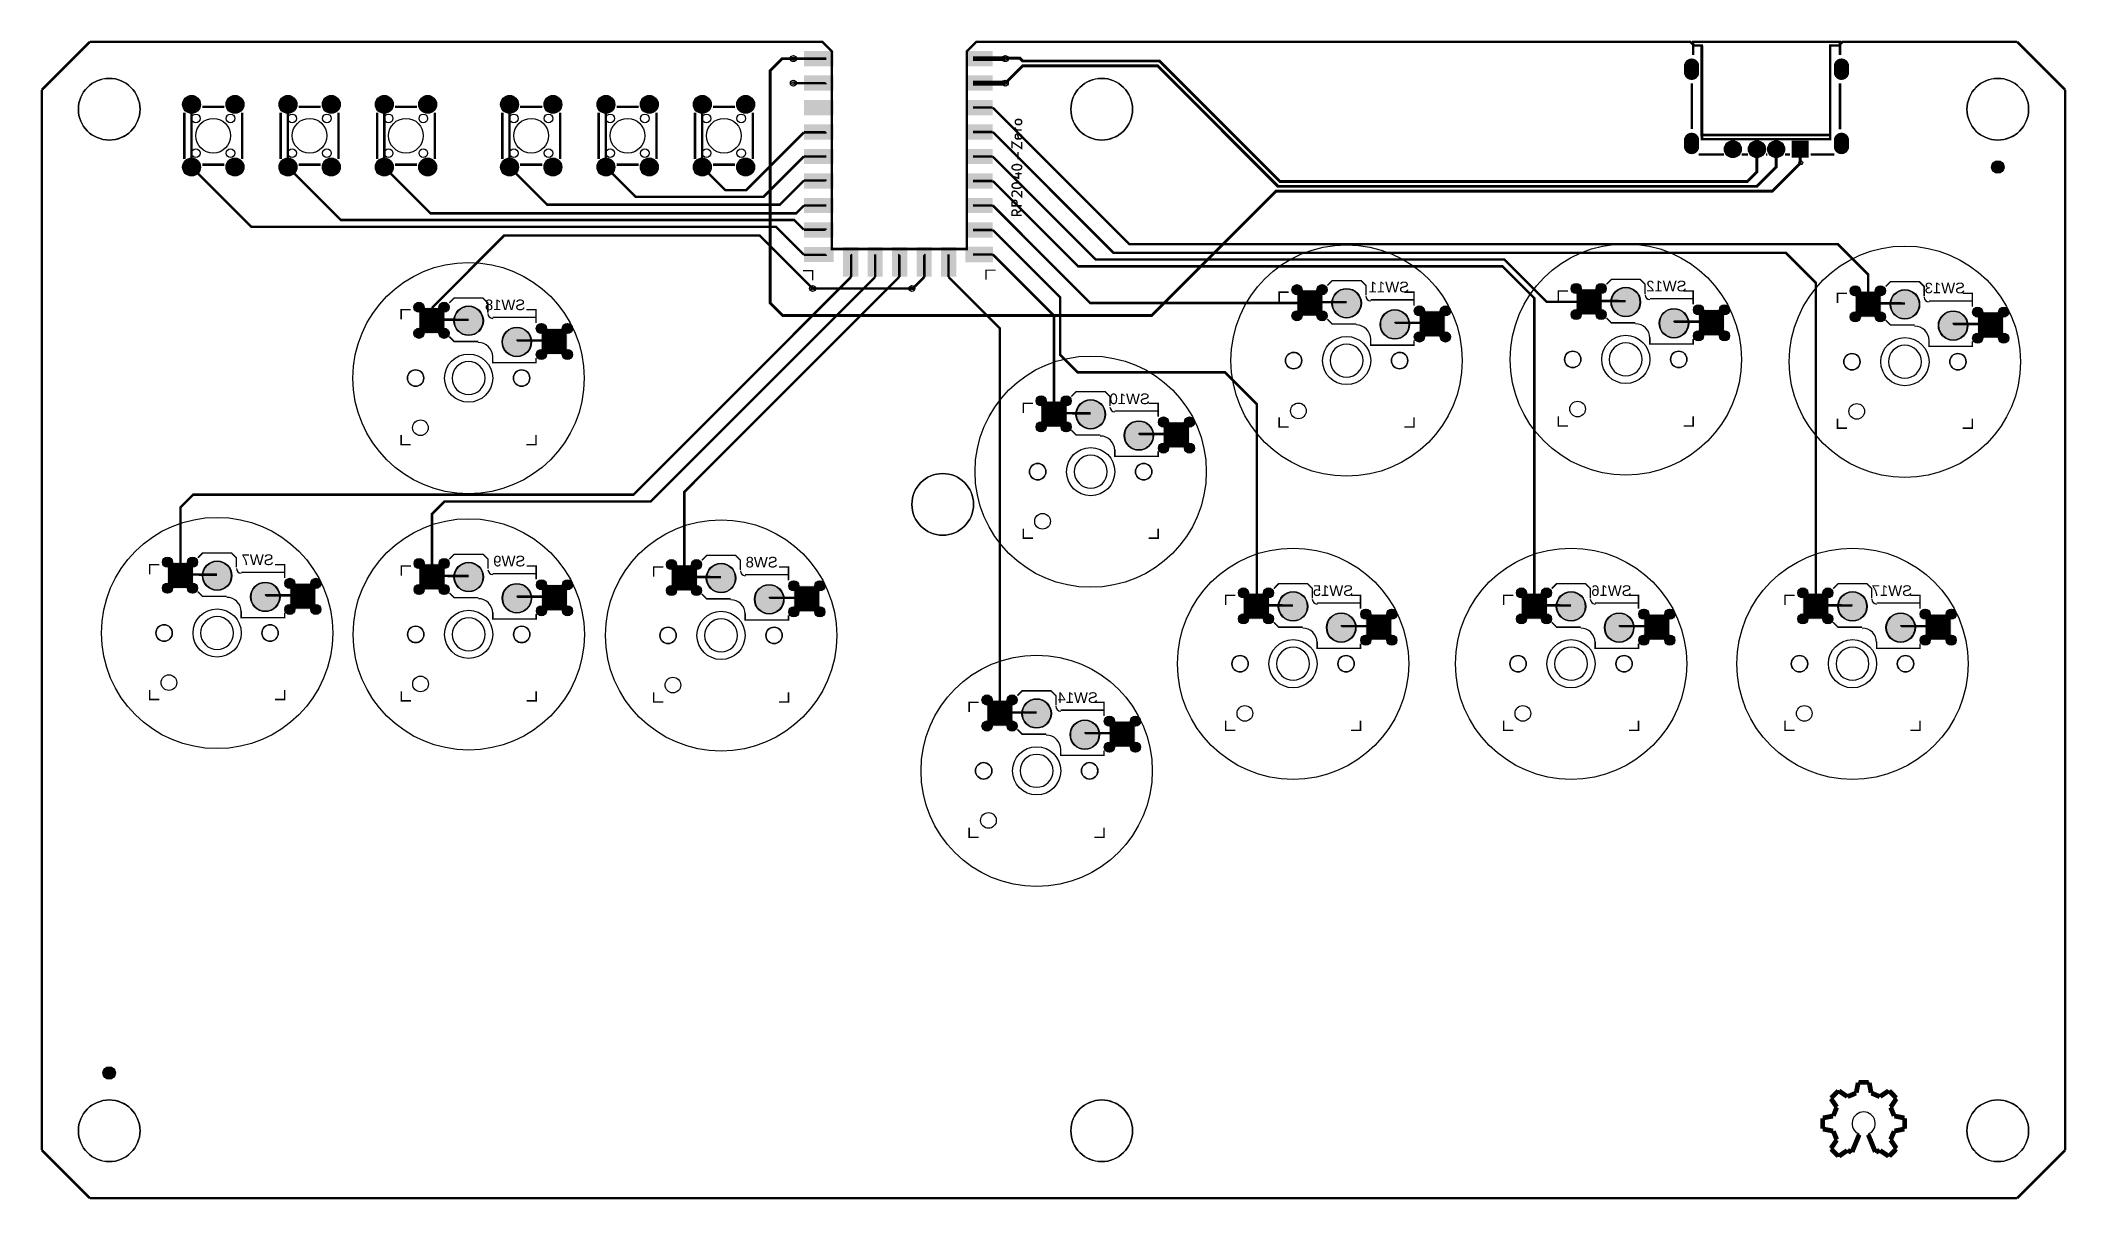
# Model space of a CAD drawing. Header units: millimetres. Extents: x 40 to 250, y -150 to -30.
import ezdxf

# ---------------------------------------------------------------- set-up
doc = ezdxf.new("R2010")
doc.units = ezdxf.units.MM
for name, color, linetype, true_color in [('BoardOutline', 7, 'Continuous', 0xff00ff), ('BottomLayer', 7, 'Continuous', 0x0000ff), ('BottomPasteMaskLayer', 7, 'Continuous', 0x800000), ('BottomSilkLayer', 7, 'Continuous', 0x808000), ('BottomSolderMaskLayer', 7, 'Continuous', 0xaa00ff), ('Document', 7, 'Continuous', 0xffffff), ('Hole', 7, 'Continuous', 0x222222), ('Multi-Layer', 7, 'Continuous', 0xc0c0c0), ('TopLayer', 7, 'Continuous', 0xff0000), ('TopPasteMaskLayer', 7, 'Continuous', 0x808080), ('TopSilkLayer', 7, 'Continuous', 0xffff00), ('TopSolderMaskLayer', 7, 'Continuous', 0x800080)]:
    doc.layers.add(name, color=color, linetype=linetype, true_color=true_color)
doc.styles.get("Standard").update_dxf_attribs({"font": 'arial.ttf'})

msp = doc.modelspace()

# ---------------------------------------------------------------- texts
at = {"layer": 'BottomSilkLayer', "text_generation_flag": 2}
for s, p in [('SW18', (90.18, -57.85)), ('SW11', (181.9, -56)), ('SW12', (210.7, -55.9)), ('SW13', (239.6, -56.1)), ('SW10', (155, -67.6)), ('SW7', (64.07, -84.3)), ('SW9', (90.19, -84.44)), ('SW8', (116.38, -84.55)), ('SW15', (176.1, -87.5)), ('SW16', (205, -87.5)), ('SW17', (234.1, -87.5)), ('SW14', (149.6, -98.6))]:
    msp.add_text(s, height=1.1, dxfattribs=at).set_placement(p)

# ---------------------------------------------------------------- hatches: boundary and pattern name
at = {"layer": 'BottomLayer'}
for points in [[(172.91, -58.41), (170.31, -58.41), (170.31, -55.81), (172.91, -55.81)], [(201.88, -58.29), (199.28, -58.29), (199.28, -55.69), (201.88, -55.69)], [(230.85, -58.53), (228.25, -58.53), (228.25, -55.93), (230.85, -55.93)], [(81.79, -60.23), (79.19, -60.23), (79.19, -57.63), (81.79, -57.63)], [(185.61, -60.57), (183.01, -60.57), (183.01, -57.97), (185.61, -57.97)], [(214.58, -60.45), (211.98, -60.45), (211.98, -57.85), (214.58, -57.85)], [(243.55, -60.69), (240.95, -60.69), (240.95, -58.09), (243.55, -58.09)], [(94.49, -62.39), (91.89, -62.39), (91.89, -59.79), (94.49, -59.79)], [(146.35, -69.94), (143.75, -69.94), (143.75, -67.34), (146.35, -67.34)], [(159.05, -72.1), (156.45, -72.1), (156.45, -69.5), (159.05, -69.5)], [(55.69, -86.68), (53.09, -86.68), (53.09, -84.08), (55.69, -84.08)], [(81.8, -86.82), (79.2, -86.82), (79.2, -84.22), (81.8, -84.22)], [(107.99, -86.93), (105.39, -86.93), (105.39, -84.33), (107.99, -84.33)], [(68.39, -88.84), (65.79, -88.84), (65.79, -86.24), (68.39, -86.24)], [(94.5, -88.98), (91.9, -88.98), (91.9, -86.38), (94.5, -86.38)], [(120.69, -89.09), (118.09, -89.09), (118.09, -86.49), (120.69, -86.49)], [(167.35, -89.87), (164.75, -89.87), (164.75, -87.27), (167.35, -87.27)], [(196.2, -89.87), (193.6, -89.87), (193.6, -87.27), (196.2, -87.27)], [(225.41, -89.87), (222.81, -89.87), (222.81, -87.27), (225.41, -87.27)], [(180.05, -92.03), (177.45, -92.03), (177.45, -89.43), (180.05, -89.43)], [(208.9, -92.03), (206.3, -92.03), (206.3, -89.43), (208.9, -89.43)], [(238.11, -92.03), (235.51, -92.03), (235.51, -89.43), (238.11, -89.43)], [(140.74, -100.98), (138.14, -100.98), (138.14, -98.38), (140.74, -98.38)], [(153.44, -103.14), (150.84, -103.14), (150.84, -100.54), (153.44, -100.54)]]:
    msp.add_hatch(color=256, dxfattribs=at).paths.add_polyline_path(points)
at = {"layer": 'BottomPasteMaskLayer'}
for points in [[(172.91, -58.41), (170.31, -58.41), (170.31, -55.81), (172.91, -55.81)], [(201.88, -58.29), (199.28, -58.29), (199.28, -55.69), (201.88, -55.69)], [(230.85, -58.53), (228.25, -58.53), (228.25, -55.93), (230.85, -55.93)], [(81.79, -60.23), (79.19, -60.23), (79.19, -57.63), (81.79, -57.63)], [(185.61, -60.57), (183.01, -60.57), (183.01, -57.97), (185.61, -57.97)], [(214.58, -60.45), (211.98, -60.45), (211.98, -57.85), (214.58, -57.85)], [(243.55, -60.69), (240.95, -60.69), (240.95, -58.09), (243.55, -58.09)], [(94.49, -62.39), (91.89, -62.39), (91.89, -59.79), (94.49, -59.79)], [(146.35, -69.94), (143.75, -69.94), (143.75, -67.34), (146.35, -67.34)], [(159.05, -72.1), (156.45, -72.1), (156.45, -69.5), (159.05, -69.5)], [(55.69, -86.68), (53.09, -86.68), (53.09, -84.08), (55.69, -84.08)], [(81.8, -86.82), (79.2, -86.82), (79.2, -84.22), (81.8, -84.22)], [(107.99, -86.93), (105.39, -86.93), (105.39, -84.33), (107.99, -84.33)], [(68.39, -88.84), (65.79, -88.84), (65.79, -86.24), (68.39, -86.24)], [(94.5, -88.98), (91.9, -88.98), (91.9, -86.38), (94.5, -86.38)], [(120.69, -89.09), (118.09, -89.09), (118.09, -86.49), (120.69, -86.49)], [(167.35, -89.87), (164.75, -89.87), (164.75, -87.27), (167.35, -87.27)], [(196.2, -89.87), (193.6, -89.87), (193.6, -87.27), (196.2, -87.27)], [(225.41, -89.87), (222.81, -89.87), (222.81, -87.27), (225.41, -87.27)], [(180.05, -92.03), (177.45, -92.03), (177.45, -89.43), (180.05, -89.43)], [(208.9, -92.03), (206.3, -92.03), (206.3, -89.43), (208.9, -89.43)], [(238.11, -92.03), (235.51, -92.03), (235.51, -89.43), (238.11, -89.43)], [(140.74, -100.98), (138.14, -100.98), (138.14, -98.38), (140.74, -98.38)], [(153.44, -103.14), (150.84, -103.14), (150.84, -100.54), (153.44, -100.54)]]:
    msp.add_hatch(color=256, dxfattribs=at).paths.add_polyline_path(points)
at = {"layer": 'BottomSolderMaskLayer'}
for points in [[(212, -33.36, -0.785398), (210.45, -33.36), (210.45, -32.34, -0.785398), (212, -32.34)], [(227.55, -33.36, -0.785398), (226, -33.36), (226, -32.34, -0.785398), (227.55, -32.34)], [(54.62, -36.5, 1), (56.48, -36.5, 1)], [(59.12, -36.5, 1), (60.98, -36.5, 1)], [(64.62, -36.5, 1), (66.48, -36.5, 1)], [(69.12, -36.5, 1), (70.98, -36.5, 1)], [(74.62, -36.5, 1), (76.48, -36.5, 1)], [(79.12, -36.5, 1), (80.98, -36.5, 1)], [(87.62, -36.5, 1), (89.48, -36.5, 1)], [(92.12, -36.5, 1), (93.98, -36.5, 1)], [(97.62, -36.5, 1), (99.48, -36.5, 1)], [(102.12, -36.5, 1), (103.98, -36.5, 1)], [(107.62, -36.5, 1), (109.48, -36.5, 1)], [(112.12, -36.5, 1), (113.98, -36.5, 1)], [(212, -41.06, -0.785398), (210.45, -41.06), (210.45, -40.04, -0.785398), (212, -40.04)], [(227.55, -41.06, -0.785398), (226, -41.06), (226, -40.04, -0.785398), (227.55, -40.04)], [(214.62, -41.15, 1), (216.37, -41.15, 1)], [(217.12, -41.15, 1), (218.88, -41.15, 1)], [(219.12, -41.15, 1), (220.88, -41.15, 1)], [(223.38, -42.03), (221.62, -42.03), (221.62, -40.27), (223.38, -40.27)], [(54.62, -43, 1), (56.48, -43, 1)], [(59.12, -43, 1), (60.98, -43, 1)], [(64.62, -43, 1), (66.48, -43, 1)], [(69.12, -43, 1), (70.98, -43, 1)], [(74.62, -43, 1), (76.48, -43, 1)], [(79.12, -43, 1), (80.98, -43, 1)], [(87.62, -43, 1), (89.48, -43, 1)], [(92.12, -43, 1), (93.98, -43, 1)], [(97.62, -43, 1), (99.48, -43, 1)], [(102.12, -43, 1), (103.98, -43, 1)], [(107.62, -43, 1), (109.48, -43, 1)], [(112.12, -43, 1), (113.98, -43, 1)], [(242.35, -43, 1), (243.65, -43, 1)], [(169.75, -55.73, 1), (170.8, -55.73, 1)], [(172.96, -58.46), (170.26, -58.46), (170.26, -55.76), (172.96, -55.76)], [(171.09, -57.11, 1), (172.14, -57.11, 1)], [(172.35, -55.73, 1), (173.4, -55.73, 1)], [(173.89, -57.13, 1), (176.95, -57.13, 1)], [(198.71, -55.61, 1), (199.77, -55.61, 1)], [(201.93, -58.34), (199.23, -58.34), (199.23, -55.64), (201.93, -55.64)], [(200.05, -56.99, 1), (201.11, -56.99, 1)], [(201.31, -55.61, 1), (202.37, -55.61, 1)], [(202.86, -57.01, 1), (205.92, -57.01, 1)], [(227.68, -55.85, 1), (228.74, -55.85, 1)], [(230.9, -58.58), (228.2, -58.58), (228.2, -55.88), (230.9, -55.88)], [(229.03, -57.23, 1), (230.08, -57.23, 1)], [(230.28, -55.85, 1), (231.34, -55.85, 1)], [(231.83, -57.25, 1), (234.89, -57.25, 1)], [(78.62, -57.55, 1), (79.68, -57.55, 1)], [(81.84, -60.28), (79.14, -60.28), (79.14, -57.58), (81.84, -57.58)], [(79.97, -58.93, 1), (81.02, -58.93, 1)], [(81.22, -57.55, 1), (82.28, -57.55, 1)], [(82.77, -58.95, 1), (85.83, -58.95, 1)], [(169.75, -58.43, 1), (170.8, -58.43, 1)], [(172.35, -58.43, 1), (173.4, -58.43, 1)], [(178.89, -59.33, 1), (181.95, -59.33, 1)], [(182.45, -57.93, 1), (183.5, -57.93, 1)], [(185.66, -60.62), (182.96, -60.62), (182.96, -57.92), (185.66, -57.92)], [(183.78, -59.27, 1), (184.84, -59.27, 1)], [(185.14, -57.93, 1), (186.2, -57.93, 1)], [(198.71, -58.31, 1), (199.77, -58.31, 1)], [(201.31, -58.31, 1), (202.37, -58.31, 1)], [(207.86, -59.21, 1), (210.92, -59.21, 1)], [(211.41, -57.81, 1), (212.47, -57.81, 1)], [(214.63, -60.5), (211.93, -60.5), (211.93, -57.8), (214.63, -57.8)], [(212.75, -59.15, 1), (213.81, -59.15, 1)], [(214.11, -57.81, 1), (215.17, -57.81, 1)], [(227.68, -58.55, 1), (228.74, -58.55, 1)], [(230.28, -58.55, 1), (231.34, -58.55, 1)], [(236.83, -59.45, 1), (239.89, -59.45, 1)], [(240.38, -58.05, 1), (241.44, -58.05, 1)], [(243.6, -60.74), (240.9, -60.74), (240.9, -58.04), (243.6, -58.04)], [(241.72, -59.39, 1), (242.78, -59.39, 1)], [(243.08, -58.05, 1), (244.14, -58.05, 1)], [(78.62, -60.25, 1), (79.68, -60.25, 1)], [(81.22, -60.25, 1), (82.28, -60.25, 1)], [(87.77, -61.15, 1), (90.83, -61.15, 1)], [(91.32, -59.75, 1), (92.38, -59.75, 1)], [(94.54, -62.44), (91.84, -62.44), (91.84, -59.74), (94.54, -59.74)], [(92.66, -61.09, 1), (93.72, -61.09, 1)], [(94.02, -59.75, 1), (95.08, -59.75, 1)], [(182.45, -60.63, 1), (183.5, -60.63, 1)], [(185.14, -60.63, 1), (186.2, -60.63, 1)], [(211.41, -60.51, 1), (212.47, -60.51, 1)], [(214.11, -60.51, 1), (215.17, -60.51, 1)], [(240.38, -60.75, 1), (241.44, -60.75, 1)], [(243.08, -60.75, 1), (244.14, -60.75, 1)], [(91.32, -62.45, 1), (92.38, -62.45, 1)], [(94.02, -62.45, 1), (95.08, -62.45, 1)], [(143.19, -67.26, 1), (144.24, -67.26, 1)], [(145.78, -67.26, 1), (146.84, -67.26, 1)], [(147.33, -68.66, 1), (150.39, -68.66, 1)], [(146.4, -69.99), (143.7, -69.99), (143.7, -67.29), (146.4, -67.29)], [(144.53, -68.64, 1), (145.58, -68.64, 1)], [(152.33, -70.86, 1), (155.39, -70.86, 1)], [(155.89, -69.46, 1), (156.94, -69.46, 1)], [(158.58, -69.46, 1), (159.64, -69.46, 1)], [(143.19, -69.96, 1), (144.24, -69.96, 1)], [(145.78, -69.96, 1), (146.84, -69.96, 1)], [(159.1, -72.15), (156.4, -72.15), (156.4, -69.45), (159.1, -69.45)], [(157.22, -70.8, 1), (158.28, -70.8, 1)], [(155.89, -72.16, 1), (156.94, -72.16, 1)], [(158.58, -72.16, 1), (159.64, -72.16, 1)], [(52.52, -84, 1), (53.58, -84, 1)], [(55.74, -86.73), (53.04, -86.73), (53.04, -84.03), (55.74, -84.03)], [(55.12, -84, 1), (56.18, -84, 1)], [(56.67, -85.4, 1), (59.73, -85.4, 1)], [(78.64, -84.14, 1), (79.69, -84.14, 1)], [(81.24, -84.14, 1), (82.29, -84.14, 1)], [(82.79, -85.54, 1), (85.84, -85.54, 1)], [(104.83, -84.25, 1), (105.88, -84.25, 1)], [(107.43, -84.25, 1), (108.48, -84.25, 1)], [(52.52, -86.7, 1), (53.58, -86.7, 1)], [(53.86, -85.38, 1), (54.92, -85.38, 1)], [(55.12, -86.7, 1), (56.18, -86.7, 1)], [(61.67, -87.6, 1), (64.73, -87.6, 1)], [(65.22, -86.2, 1), (66.28, -86.2, 1)], [(68.44, -88.89), (65.74, -88.89), (65.74, -86.19), (68.44, -86.19)], [(67.92, -86.2, 1), (68.98, -86.2, 1)], [(81.86, -86.87), (79.15, -86.87), (79.15, -84.17), (81.86, -84.17)], [(79.98, -85.52, 1), (81.03, -85.52, 1)], [(91.34, -86.34, 1), (92.39, -86.34, 1)], [(94.04, -86.34, 1), (95.09, -86.34, 1)], [(108.04, -86.98), (105.34, -86.98), (105.34, -84.28), (108.04, -84.28)], [(106.17, -85.63, 1), (107.22, -85.63, 1)], [(108.97, -85.65, 1), (112.03, -85.65, 1)], [(117.53, -86.45, 1), (118.58, -86.45, 1)], [(120.22, -86.45, 1), (121.28, -86.45, 1)], [(66.56, -87.54, 1), (67.62, -87.54, 1)], [(78.64, -86.84, 1), (79.69, -86.84, 1)], [(81.24, -86.84, 1), (82.29, -86.84, 1)], [(87.79, -87.74, 1), (90.84, -87.74, 1)], [(94.56, -89.03), (91.85, -89.03), (91.85, -86.33), (94.56, -86.33)], [(92.68, -87.68, 1), (93.73, -87.68, 1)], [(104.83, -86.95, 1), (105.88, -86.95, 1)], [(107.43, -86.95, 1), (108.48, -86.95, 1)], [(113.97, -87.85, 1), (117.03, -87.85, 1)], [(120.74, -89.14), (118.04, -89.14), (118.04, -86.44), (120.74, -86.44)], [(118.86, -87.79, 1), (119.92, -87.79, 1)], [(164.19, -87.19, 1), (165.24, -87.19, 1)], [(167.4, -89.92), (164.7, -89.92), (164.7, -87.22), (167.4, -87.22)], [(165.53, -88.57, 1), (166.58, -88.57, 1)], [(166.78, -87.19, 1), (167.84, -87.19, 1)], [(168.33, -88.59, 1), (171.39, -88.59, 1)], [(193.03, -87.19, 1), (194.09, -87.19, 1)], [(196.25, -89.92), (193.55, -89.92), (193.55, -87.22), (196.25, -87.22)], [(194.38, -88.57, 1), (195.43, -88.57, 1)], [(195.63, -87.19, 1), (196.69, -87.19, 1)], [(197.18, -88.59, 1), (200.24, -88.59, 1)], [(222.24, -87.19, 1), (223.3, -87.19, 1)], [(225.46, -89.92), (222.76, -89.92), (222.76, -87.22), (225.46, -87.22)], [(223.59, -88.57, 1), (224.64, -88.57, 1)], [(224.84, -87.19, 1), (225.9, -87.19, 1)], [(226.39, -88.59, 1), (229.45, -88.59, 1)], [(65.22, -88.9, 1), (66.28, -88.9, 1)], [(67.92, -88.9, 1), (68.98, -88.9, 1)], [(91.34, -89.04, 1), (92.39, -89.04, 1)], [(94.04, -89.04, 1), (95.09, -89.04, 1)], [(117.53, -89.15, 1), (118.58, -89.15, 1)], [(120.22, -89.15, 1), (121.28, -89.15, 1)], [(164.19, -89.89, 1), (165.24, -89.89, 1)], [(166.78, -89.89, 1), (167.84, -89.89, 1)], [(173.33, -90.79, 1), (176.39, -90.79, 1)], [(176.89, -89.39, 1), (177.94, -89.39, 1)], [(180.1, -92.08), (177.4, -92.08), (177.4, -89.38), (180.1, -89.38)], [(178.22, -90.73, 1), (179.28, -90.73, 1)], [(179.58, -89.39, 1), (180.64, -89.39, 1)], [(193.03, -89.89, 1), (194.09, -89.89, 1)], [(195.63, -89.89, 1), (196.69, -89.89, 1)], [(202.18, -90.79, 1), (205.24, -90.79, 1)], [(205.73, -89.39, 1), (206.79, -89.39, 1)], [(208.95, -92.08), (206.25, -92.08), (206.25, -89.38), (208.95, -89.38)], [(207.07, -90.73, 1), (208.13, -90.73, 1)], [(208.43, -89.39, 1), (209.49, -89.39, 1)], [(222.24, -89.89, 1), (223.3, -89.89, 1)], [(224.84, -89.89, 1), (225.9, -89.89, 1)], [(231.39, -90.79, 1), (234.45, -90.79, 1)], [(234.95, -89.39, 1), (236, -89.39, 1)], [(238.16, -92.08), (235.46, -92.08), (235.46, -89.38), (238.16, -89.38)], [(236.28, -90.73, 1), (237.34, -90.73, 1)], [(237.64, -89.39, 1), (238.7, -89.39, 1)], [(176.89, -92.09, 1), (177.94, -92.09, 1)], [(179.58, -92.09, 1), (180.64, -92.09, 1)], [(205.73, -92.09, 1), (206.79, -92.09, 1)], [(208.43, -92.09, 1), (209.49, -92.09, 1)], [(234.95, -92.09, 1), (236, -92.09, 1)], [(237.64, -92.09, 1), (238.7, -92.09, 1)], [(137.57, -98.3, 1), (138.63, -98.3, 1)], [(140.79, -101.03), (138.09, -101.03), (138.09, -98.33), (140.79, -98.33)], [(140.17, -98.3, 1), (141.23, -98.3, 1)], [(141.72, -99.7, 1), (144.78, -99.7, 1)], [(137.57, -101, 1), (138.63, -101, 1)], [(138.92, -99.68, 1), (139.97, -99.68, 1)], [(140.17, -101, 1), (141.23, -101, 1)], [(146.72, -101.9, 1), (149.78, -101.9, 1)], [(150.27, -100.5, 1), (151.33, -100.5, 1)], [(153.49, -103.19), (150.79, -103.19), (150.79, -100.49), (153.49, -100.49)], [(152.97, -100.5, 1), (154.03, -100.5, 1)], [(150.27, -103.2, 1), (151.33, -103.2, 1)], [(151.61, -101.84, 1), (152.67, -101.84, 1)], [(152.97, -103.2, 1), (154.03, -103.2, 1)], [(46.35, -137, 1), (47.65, -137, 1)]]:
    msp.add_hatch(color=256, dxfattribs=at).paths.add_polyline_path(points)
at = {"layer": 'Multi-Layer'}
for points in [[(211.98, -33.35, -0.785398), (210.48, -33.35), (210.48, -32.35, -0.785398), (211.98, -32.35)], [(227.52, -33.35, -0.785398), (226.02, -33.35), (226.02, -32.35, -0.785398), (227.52, -32.35)], [(54.65, -36.5, 1), (56.45, -36.5, 1)], [(59.15, -36.5, 1), (60.95, -36.5, 1)], [(64.65, -36.5, 1), (66.45, -36.5, 1)], [(69.15, -36.5, 1), (70.95, -36.5, 1)], [(74.65, -36.5, 1), (76.45, -36.5, 1)], [(79.15, -36.5, 1), (80.95, -36.5, 1)], [(87.65, -36.5, 1), (89.45, -36.5, 1)], [(92.15, -36.5, 1), (93.95, -36.5, 1)], [(97.65, -36.5, 1), (99.45, -36.5, 1)], [(102.15, -36.5, 1), (103.95, -36.5, 1)], [(107.65, -36.5, 1), (109.45, -36.5, 1)], [(112.15, -36.5, 1), (113.95, -36.5, 1)], [(211.98, -41.05, -0.785398), (210.48, -41.05), (210.48, -40.05, -0.785398), (211.98, -40.05)], [(227.52, -41.05, -0.785398), (226.02, -41.05), (226.02, -40.05, -0.785398), (227.52, -40.05)], [(214.65, -41.15, 1), (216.35, -41.15, 1)], [(217.15, -41.15, 1), (218.85, -41.15, 1)], [(219.15, -41.15, 1), (220.85, -41.15, 1)], [(223.35, -42), (221.65, -42), (221.65, -40.3), (223.35, -40.3)], [(54.65, -43, 1), (56.45, -43, 1)], [(59.15, -43, 1), (60.95, -43, 1)], [(64.65, -43, 1), (66.45, -43, 1)], [(69.15, -43, 1), (70.95, -43, 1)], [(74.65, -43, 1), (76.45, -43, 1)], [(79.15, -43, 1), (80.95, -43, 1)], [(87.65, -43, 1), (89.45, -43, 1)], [(92.15, -43, 1), (93.95, -43, 1)], [(97.65, -43, 1), (99.45, -43, 1)], [(102.15, -43, 1), (103.95, -43, 1)], [(107.65, -43, 1), (109.45, -43, 1)], [(112.15, -43, 1), (113.95, -43, 1)]]:
    msp.add_hatch(color=256, dxfattribs=at).paths.add_polyline_path(points)
at = {"layer": 'TopLayer'}
for points in [[(119.15, -30.99), (122.17, -30.99), (122.17, -32.51), (119.15, -32.51)], [(135.89, -30.99), (138.65, -30.99), (138.65, -32.51), (135.89, -32.51)], [(119.15, -33.53), (122.17, -33.53), (122.17, -35.05), (119.15, -35.05)], [(135.89, -33.53), (138.65, -33.53), (138.65, -35.05), (135.89, -35.05)], [(119.15, -36.07), (122.17, -36.07), (122.17, -37.59), (119.15, -37.59)], [(135.89, -36.07), (138.65, -36.07), (138.65, -37.59), (135.89, -37.59)], [(119.15, -38.61), (122.17, -38.61), (122.17, -40.13), (119.15, -40.13)], [(135.89, -38.61), (138.65, -38.61), (138.65, -40.13), (135.89, -40.13)], [(119.15, -41.15), (122.17, -41.15), (122.17, -42.67), (119.15, -42.67)], [(135.89, -41.15), (138.65, -41.15), (138.65, -42.67), (135.89, -42.67)], [(119.15, -43.69), (122.17, -43.69), (122.17, -45.21), (119.15, -45.21)], [(135.89, -43.69), (138.65, -43.69), (138.65, -45.21), (135.89, -45.21)], [(119.15, -46.23), (122.17, -46.23), (122.17, -47.75), (119.15, -47.75)], [(135.89, -46.23), (138.65, -46.23), (138.65, -47.75), (135.89, -47.75)], [(119.15, -48.77), (122.17, -48.77), (122.17, -50.29), (119.15, -50.29)], [(135.89, -48.77), (138.65, -48.77), (138.65, -50.29), (135.89, -50.29)], [(119.15, -51.31), (122.17, -51.31), (122.17, -52.83), (119.15, -52.83)], [(123.19, -51.31), (124.71, -51.31), (124.71, -54.33), (123.19, -54.33)], [(125.73, -51.31), (127.25, -51.31), (127.25, -54.33), (125.73, -54.33)], [(128.27, -51.31), (129.79, -51.31), (129.79, -54.33), (128.27, -54.33)], [(130.81, -51.31), (132.33, -51.31), (132.33, -54.33), (130.81, -54.33)], [(133.35, -51.31), (134.87, -51.31), (134.87, -54.33), (133.35, -54.33)], [(135.89, -51.31), (138.65, -51.31), (138.65, -52.83), (135.89, -52.83)], [(172.91, -58.41), (170.31, -58.41), (170.31, -55.81), (172.91, -55.81)], [(201.88, -58.29), (199.28, -58.29), (199.28, -55.69), (201.88, -55.69)], [(230.85, -58.53), (228.25, -58.53), (228.25, -55.93), (230.85, -55.93)], [(81.79, -60.23), (79.19, -60.23), (79.19, -57.63), (81.79, -57.63)], [(185.61, -60.57), (183.01, -60.57), (183.01, -57.97), (185.61, -57.97)], [(214.58, -60.45), (211.98, -60.45), (211.98, -57.85), (214.58, -57.85)], [(243.55, -60.69), (240.95, -60.69), (240.95, -58.09), (243.55, -58.09)], [(94.49, -62.39), (91.89, -62.39), (91.89, -59.79), (94.49, -59.79)], [(146.35, -69.94), (143.75, -69.94), (143.75, -67.34), (146.35, -67.34)], [(159.05, -72.1), (156.45, -72.1), (156.45, -69.5), (159.05, -69.5)], [(55.69, -86.68), (53.09, -86.68), (53.09, -84.08), (55.69, -84.08)], [(81.8, -86.82), (79.2, -86.82), (79.2, -84.22), (81.8, -84.22)], [(107.99, -86.93), (105.39, -86.93), (105.39, -84.33), (107.99, -84.33)], [(68.39, -88.84), (65.79, -88.84), (65.79, -86.24), (68.39, -86.24)], [(94.5, -88.98), (91.9, -88.98), (91.9, -86.38), (94.5, -86.38)], [(120.69, -89.09), (118.09, -89.09), (118.09, -86.49), (120.69, -86.49)], [(167.35, -89.87), (164.75, -89.87), (164.75, -87.27), (167.35, -87.27)], [(196.2, -89.87), (193.6, -89.87), (193.6, -87.27), (196.2, -87.27)], [(225.41, -89.87), (222.81, -89.87), (222.81, -87.27), (225.41, -87.27)], [(180.05, -92.03), (177.45, -92.03), (177.45, -89.43), (180.05, -89.43)], [(208.9, -92.03), (206.3, -92.03), (206.3, -89.43), (208.9, -89.43)], [(238.11, -92.03), (235.51, -92.03), (235.51, -89.43), (238.11, -89.43)], [(140.74, -100.98), (138.14, -100.98), (138.14, -98.38), (140.74, -98.38)], [(153.44, -103.14), (150.84, -103.14), (150.84, -100.54), (153.44, -100.54)]]:
    msp.add_hatch(color=256, dxfattribs=at).paths.add_polyline_path(points)
at = {"layer": 'TopPasteMaskLayer'}
for points in [[(119.15, -30.99), (122.17, -30.99), (122.17, -32.51), (119.15, -32.51)], [(135.89, -30.99), (138.65, -30.99), (138.65, -32.51), (135.89, -32.51)], [(119.15, -33.53), (122.17, -33.53), (122.17, -35.05), (119.15, -35.05)], [(135.89, -33.53), (138.65, -33.53), (138.65, -35.05), (135.89, -35.05)], [(119.15, -36.07), (122.17, -36.07), (122.17, -37.59), (119.15, -37.59)], [(135.89, -36.07), (138.65, -36.07), (138.65, -37.59), (135.89, -37.59)], [(119.15, -38.61), (122.17, -38.61), (122.17, -40.13), (119.15, -40.13)], [(135.89, -38.61), (138.65, -38.61), (138.65, -40.13), (135.89, -40.13)], [(119.15, -41.15), (122.17, -41.15), (122.17, -42.67), (119.15, -42.67)], [(135.89, -41.15), (138.65, -41.15), (138.65, -42.67), (135.89, -42.67)], [(119.15, -43.69), (122.17, -43.69), (122.17, -45.21), (119.15, -45.21)], [(135.89, -43.69), (138.65, -43.69), (138.65, -45.21), (135.89, -45.21)], [(119.15, -46.23), (122.17, -46.23), (122.17, -47.75), (119.15, -47.75)], [(135.89, -46.23), (138.65, -46.23), (138.65, -47.75), (135.89, -47.75)], [(119.15, -48.77), (122.17, -48.77), (122.17, -50.29), (119.15, -50.29)], [(135.89, -48.77), (138.65, -48.77), (138.65, -50.29), (135.89, -50.29)], [(119.15, -51.31), (122.17, -51.31), (122.17, -52.83), (119.15, -52.83)], [(123.19, -51.31), (124.71, -51.31), (124.71, -54.33), (123.19, -54.33)], [(125.73, -51.31), (127.25, -51.31), (127.25, -54.33), (125.73, -54.33)], [(128.27, -51.31), (129.79, -51.31), (129.79, -54.33), (128.27, -54.33)], [(130.81, -51.31), (132.33, -51.31), (132.33, -54.33), (130.81, -54.33)], [(133.35, -51.31), (134.87, -51.31), (134.87, -54.33), (133.35, -54.33)], [(135.89, -51.31), (138.65, -51.31), (138.65, -52.83), (135.89, -52.83)], [(172.91, -58.41), (170.31, -58.41), (170.31, -55.81), (172.91, -55.81)], [(201.88, -58.29), (199.28, -58.29), (199.28, -55.69), (201.88, -55.69)], [(230.85, -58.53), (228.25, -58.53), (228.25, -55.93), (230.85, -55.93)], [(81.79, -60.23), (79.19, -60.23), (79.19, -57.63), (81.79, -57.63)], [(185.61, -60.57), (183.01, -60.57), (183.01, -57.97), (185.61, -57.97)], [(214.58, -60.45), (211.98, -60.45), (211.98, -57.85), (214.58, -57.85)], [(243.55, -60.69), (240.95, -60.69), (240.95, -58.09), (243.55, -58.09)], [(94.49, -62.39), (91.89, -62.39), (91.89, -59.79), (94.49, -59.79)], [(146.35, -69.94), (143.75, -69.94), (143.75, -67.34), (146.35, -67.34)], [(159.05, -72.1), (156.45, -72.1), (156.45, -69.5), (159.05, -69.5)], [(55.69, -86.68), (53.09, -86.68), (53.09, -84.08), (55.69, -84.08)], [(81.8, -86.82), (79.2, -86.82), (79.2, -84.22), (81.8, -84.22)], [(107.99, -86.93), (105.39, -86.93), (105.39, -84.33), (107.99, -84.33)], [(68.39, -88.84), (65.79, -88.84), (65.79, -86.24), (68.39, -86.24)], [(94.5, -88.98), (91.9, -88.98), (91.9, -86.38), (94.5, -86.38)], [(120.69, -89.09), (118.09, -89.09), (118.09, -86.49), (120.69, -86.49)], [(167.35, -89.87), (164.75, -89.87), (164.75, -87.27), (167.35, -87.27)], [(196.2, -89.87), (193.6, -89.87), (193.6, -87.27), (196.2, -87.27)], [(225.41, -89.87), (222.81, -89.87), (222.81, -87.27), (225.41, -87.27)], [(180.05, -92.03), (177.45, -92.03), (177.45, -89.43), (180.05, -89.43)], [(208.9, -92.03), (206.3, -92.03), (206.3, -89.43), (208.9, -89.43)], [(238.11, -92.03), (235.51, -92.03), (235.51, -89.43), (238.11, -89.43)], [(140.74, -100.98), (138.14, -100.98), (138.14, -98.38), (140.74, -98.38)], [(153.44, -103.14), (150.84, -103.14), (150.84, -100.54), (153.44, -100.54)]]:
    msp.add_hatch(color=256, dxfattribs=at).paths.add_polyline_path(points)
at = {"layer": 'TopSolderMaskLayer'}
for points in [[(119.11, -30.96), (122.19, -30.96), (122.19, -32.54), (119.11, -32.54)], [(135.88, -30.96), (138.69, -30.96), (138.69, -32.54), (135.88, -32.54)], [(119.11, -33.5), (122.19, -33.5), (122.19, -35.08), (119.11, -35.08)], [(135.88, -33.5), (138.69, -33.5), (138.69, -35.08), (135.88, -35.08)], [(212, -33.36, -0.785398), (210.45, -33.36), (210.45, -32.34, -0.785398), (212, -32.34)], [(227.55, -33.36, -0.785398), (226, -33.36), (226, -32.34, -0.785398), (227.55, -32.34)], [(54.62, -36.5, 1), (56.48, -36.5, 1)], [(59.12, -36.5, 1), (60.98, -36.5, 1)], [(64.62, -36.5, 1), (66.48, -36.5, 1)], [(69.12, -36.5, 1), (70.98, -36.5, 1)], [(74.62, -36.5, 1), (76.48, -36.5, 1)], [(79.12, -36.5, 1), (80.98, -36.5, 1)], [(87.62, -36.5, 1), (89.48, -36.5, 1)], [(92.12, -36.5, 1), (93.98, -36.5, 1)], [(97.62, -36.5, 1), (99.48, -36.5, 1)], [(102.12, -36.5, 1), (103.98, -36.5, 1)], [(107.62, -36.5, 1), (109.48, -36.5, 1)], [(112.12, -36.5, 1), (113.98, -36.5, 1)], [(119.11, -36.04), (122.19, -36.04), (122.19, -37.62), (119.11, -37.62)], [(135.88, -36.04), (138.69, -36.04), (138.69, -37.62), (135.88, -37.62)], [(119.11, -38.58), (122.19, -38.58), (122.19, -40.16), (119.11, -40.16)], [(135.88, -38.58), (138.69, -38.58), (138.69, -40.16), (135.88, -40.16)], [(212, -41.06, -0.785398), (210.45, -41.06), (210.45, -40.04, -0.785398), (212, -40.04)], [(227.55, -41.06, -0.785398), (226, -41.06), (226, -40.04, -0.785398), (227.55, -40.04)], [(119.11, -41.12), (122.19, -41.12), (122.19, -42.7), (119.11, -42.7)], [(135.88, -41.12), (138.69, -41.12), (138.69, -42.7), (135.88, -42.7)], [(214.62, -41.15, 1), (216.37, -41.15, 1)], [(217.12, -41.15, 1), (218.88, -41.15, 1)], [(219.12, -41.15, 1), (220.88, -41.15, 1)], [(223.38, -42.03), (221.62, -42.03), (221.62, -40.27), (223.38, -40.27)], [(54.62, -43, 1), (56.48, -43, 1)], [(59.12, -43, 1), (60.98, -43, 1)], [(64.62, -43, 1), (66.48, -43, 1)], [(69.12, -43, 1), (70.98, -43, 1)], [(74.62, -43, 1), (76.48, -43, 1)], [(79.12, -43, 1), (80.98, -43, 1)], [(87.62, -43, 1), (89.48, -43, 1)], [(92.12, -43, 1), (93.98, -43, 1)], [(97.62, -43, 1), (99.48, -43, 1)], [(102.12, -43, 1), (103.98, -43, 1)], [(107.62, -43, 1), (109.48, -43, 1)], [(112.12, -43, 1), (113.98, -43, 1)], [(119.11, -43.66), (122.19, -43.66), (122.19, -45.24), (119.11, -45.24)], [(135.88, -43.66), (138.69, -43.66), (138.69, -45.24), (135.88, -45.24)], [(242.35, -43, 1), (243.65, -43, 1)], [(119.11, -46.2), (122.19, -46.2), (122.19, -47.78), (119.11, -47.78)], [(135.88, -46.2), (138.69, -46.2), (138.69, -47.78), (135.88, -47.78)], [(119.11, -48.74), (122.19, -48.74), (122.19, -50.32), (119.11, -50.32)], [(135.88, -48.74), (138.69, -48.74), (138.69, -50.32), (135.88, -50.32)], [(119.11, -51.28), (122.19, -51.28), (122.19, -52.86), (119.11, -52.86)], [(123.16, -51.29), (124.74, -51.29), (124.74, -54.37), (123.16, -54.37)], [(125.7, -51.29), (127.28, -51.29), (127.28, -54.37), (125.7, -54.37)], [(128.24, -51.29), (129.82, -51.29), (129.82, -54.37), (128.24, -54.37)], [(130.79, -51.29), (132.36, -51.29), (132.36, -54.37), (130.79, -54.37)], [(133.33, -51.29), (134.9, -51.29), (134.9, -54.37), (133.33, -54.37)], [(135.86, -51.26), (138.73, -51.26), (138.73, -52.88), (135.86, -52.88)], [(169.75, -55.73, 1), (170.8, -55.73, 1)], [(172.96, -58.46), (170.26, -58.46), (170.26, -55.76), (172.96, -55.76)], [(171.09, -57.11, 1), (172.14, -57.11, 1)], [(172.35, -55.73, 1), (173.4, -55.73, 1)], [(173.89, -57.13, 1), (176.95, -57.13, 1)], [(198.71, -55.61, 1), (199.77, -55.61, 1)], [(201.93, -58.34), (199.23, -58.34), (199.23, -55.64), (201.93, -55.64)], [(200.05, -56.99, 1), (201.11, -56.99, 1)], [(201.31, -55.61, 1), (202.37, -55.61, 1)], [(202.86, -57.01, 1), (205.92, -57.01, 1)], [(227.68, -55.85, 1), (228.74, -55.85, 1)], [(230.9, -58.58), (228.2, -58.58), (228.2, -55.88), (230.9, -55.88)], [(229.03, -57.23, 1), (230.08, -57.23, 1)], [(230.28, -55.85, 1), (231.34, -55.85, 1)], [(231.83, -57.25, 1), (234.89, -57.25, 1)], [(78.62, -57.55, 1), (79.68, -57.55, 1)], [(81.84, -60.28), (79.14, -60.28), (79.14, -57.58), (81.84, -57.58)], [(79.97, -58.93, 1), (81.02, -58.93, 1)], [(81.22, -57.55, 1), (82.28, -57.55, 1)], [(82.77, -58.95, 1), (85.83, -58.95, 1)], [(169.75, -58.43, 1), (170.8, -58.43, 1)], [(172.35, -58.43, 1), (173.4, -58.43, 1)], [(178.89, -59.33, 1), (181.95, -59.33, 1)], [(182.45, -57.93, 1), (183.5, -57.93, 1)], [(185.66, -60.62), (182.96, -60.62), (182.96, -57.92), (185.66, -57.92)], [(183.78, -59.27, 1), (184.84, -59.27, 1)], [(185.14, -57.93, 1), (186.2, -57.93, 1)], [(198.71, -58.31, 1), (199.77, -58.31, 1)], [(201.31, -58.31, 1), (202.37, -58.31, 1)], [(207.86, -59.21, 1), (210.92, -59.21, 1)], [(211.41, -57.81, 1), (212.47, -57.81, 1)], [(214.63, -60.5), (211.93, -60.5), (211.93, -57.8), (214.63, -57.8)], [(212.75, -59.15, 1), (213.81, -59.15, 1)], [(214.11, -57.81, 1), (215.17, -57.81, 1)], [(227.68, -58.55, 1), (228.74, -58.55, 1)], [(230.28, -58.55, 1), (231.34, -58.55, 1)], [(236.83, -59.45, 1), (239.89, -59.45, 1)], [(240.38, -58.05, 1), (241.44, -58.05, 1)], [(243.6, -60.74), (240.9, -60.74), (240.9, -58.04), (243.6, -58.04)], [(241.72, -59.39, 1), (242.78, -59.39, 1)], [(243.08, -58.05, 1), (244.14, -58.05, 1)], [(78.62, -60.25, 1), (79.68, -60.25, 1)], [(81.22, -60.25, 1), (82.28, -60.25, 1)], [(87.77, -61.15, 1), (90.83, -61.15, 1)], [(91.32, -59.75, 1), (92.38, -59.75, 1)], [(94.54, -62.44), (91.84, -62.44), (91.84, -59.74), (94.54, -59.74)], [(92.66, -61.09, 1), (93.72, -61.09, 1)], [(94.02, -59.75, 1), (95.08, -59.75, 1)], [(182.45, -60.63, 1), (183.5, -60.63, 1)], [(185.14, -60.63, 1), (186.2, -60.63, 1)], [(211.41, -60.51, 1), (212.47, -60.51, 1)], [(214.11, -60.51, 1), (215.17, -60.51, 1)], [(240.38, -60.75, 1), (241.44, -60.75, 1)], [(243.08, -60.75, 1), (244.14, -60.75, 1)], [(91.32, -62.45, 1), (92.38, -62.45, 1)], [(94.02, -62.45, 1), (95.08, -62.45, 1)], [(143.19, -67.26, 1), (144.24, -67.26, 1)], [(145.78, -67.26, 1), (146.84, -67.26, 1)], [(147.33, -68.66, 1), (150.39, -68.66, 1)], [(146.4, -69.99), (143.7, -69.99), (143.7, -67.29), (146.4, -67.29)], [(144.53, -68.64, 1), (145.58, -68.64, 1)], [(152.33, -70.86, 1), (155.39, -70.86, 1)], [(155.89, -69.46, 1), (156.94, -69.46, 1)], [(158.58, -69.46, 1), (159.64, -69.46, 1)], [(143.19, -69.96, 1), (144.24, -69.96, 1)], [(145.78, -69.96, 1), (146.84, -69.96, 1)], [(159.1, -72.15), (156.4, -72.15), (156.4, -69.45), (159.1, -69.45)], [(157.22, -70.8, 1), (158.28, -70.8, 1)], [(155.89, -72.16, 1), (156.94, -72.16, 1)], [(158.58, -72.16, 1), (159.64, -72.16, 1)], [(52.52, -84, 1), (53.58, -84, 1)], [(55.74, -86.73), (53.04, -86.73), (53.04, -84.03), (55.74, -84.03)], [(55.12, -84, 1), (56.18, -84, 1)], [(56.67, -85.4, 1), (59.73, -85.4, 1)], [(78.64, -84.14, 1), (79.69, -84.14, 1)], [(81.24, -84.14, 1), (82.29, -84.14, 1)], [(82.79, -85.54, 1), (85.84, -85.54, 1)], [(104.83, -84.25, 1), (105.88, -84.25, 1)], [(107.43, -84.25, 1), (108.48, -84.25, 1)], [(52.52, -86.7, 1), (53.58, -86.7, 1)], [(53.86, -85.38, 1), (54.92, -85.38, 1)], [(55.12, -86.7, 1), (56.18, -86.7, 1)], [(61.67, -87.6, 1), (64.73, -87.6, 1)], [(65.22, -86.2, 1), (66.28, -86.2, 1)], [(68.44, -88.89), (65.74, -88.89), (65.74, -86.19), (68.44, -86.19)], [(67.92, -86.2, 1), (68.98, -86.2, 1)], [(81.86, -86.87), (79.15, -86.87), (79.15, -84.17), (81.86, -84.17)], [(79.98, -85.52, 1), (81.03, -85.52, 1)], [(91.34, -86.34, 1), (92.39, -86.34, 1)], [(94.04, -86.34, 1), (95.09, -86.34, 1)], [(108.04, -86.98), (105.34, -86.98), (105.34, -84.28), (108.04, -84.28)], [(106.17, -85.63, 1), (107.22, -85.63, 1)], [(108.97, -85.65, 1), (112.03, -85.65, 1)], [(117.53, -86.45, 1), (118.58, -86.45, 1)], [(120.22, -86.45, 1), (121.28, -86.45, 1)], [(66.56, -87.54, 1), (67.62, -87.54, 1)], [(78.64, -86.84, 1), (79.69, -86.84, 1)], [(81.24, -86.84, 1), (82.29, -86.84, 1)], [(87.79, -87.74, 1), (90.84, -87.74, 1)], [(94.56, -89.03), (91.85, -89.03), (91.85, -86.33), (94.56, -86.33)], [(92.68, -87.68, 1), (93.73, -87.68, 1)], [(104.83, -86.95, 1), (105.88, -86.95, 1)], [(107.43, -86.95, 1), (108.48, -86.95, 1)], [(113.97, -87.85, 1), (117.03, -87.85, 1)], [(120.74, -89.14), (118.04, -89.14), (118.04, -86.44), (120.74, -86.44)], [(118.86, -87.79, 1), (119.92, -87.79, 1)], [(164.19, -87.19, 1), (165.24, -87.19, 1)], [(167.4, -89.92), (164.7, -89.92), (164.7, -87.22), (167.4, -87.22)], [(165.53, -88.57, 1), (166.58, -88.57, 1)], [(166.78, -87.19, 1), (167.84, -87.19, 1)], [(168.33, -88.59, 1), (171.39, -88.59, 1)], [(193.03, -87.19, 1), (194.09, -87.19, 1)], [(196.25, -89.92), (193.55, -89.92), (193.55, -87.22), (196.25, -87.22)], [(194.38, -88.57, 1), (195.43, -88.57, 1)], [(195.63, -87.19, 1), (196.69, -87.19, 1)], [(197.18, -88.59, 1), (200.24, -88.59, 1)], [(222.24, -87.19, 1), (223.3, -87.19, 1)], [(225.46, -89.92), (222.76, -89.92), (222.76, -87.22), (225.46, -87.22)], [(223.59, -88.57, 1), (224.64, -88.57, 1)], [(224.84, -87.19, 1), (225.9, -87.19, 1)], [(226.39, -88.59, 1), (229.45, -88.59, 1)], [(65.22, -88.9, 1), (66.28, -88.9, 1)], [(67.92, -88.9, 1), (68.98, -88.9, 1)], [(91.34, -89.04, 1), (92.39, -89.04, 1)], [(94.04, -89.04, 1), (95.09, -89.04, 1)], [(117.53, -89.15, 1), (118.58, -89.15, 1)], [(120.22, -89.15, 1), (121.28, -89.15, 1)], [(164.19, -89.89, 1), (165.24, -89.89, 1)], [(166.78, -89.89, 1), (167.84, -89.89, 1)], [(173.33, -90.79, 1), (176.39, -90.79, 1)], [(176.89, -89.39, 1), (177.94, -89.39, 1)], [(180.1, -92.08), (177.4, -92.08), (177.4, -89.38), (180.1, -89.38)], [(178.22, -90.73, 1), (179.28, -90.73, 1)], [(179.58, -89.39, 1), (180.64, -89.39, 1)], [(193.03, -89.89, 1), (194.09, -89.89, 1)], [(195.63, -89.89, 1), (196.69, -89.89, 1)], [(202.18, -90.79, 1), (205.24, -90.79, 1)], [(205.73, -89.39, 1), (206.79, -89.39, 1)], [(208.95, -92.08), (206.25, -92.08), (206.25, -89.38), (208.95, -89.38)], [(207.07, -90.73, 1), (208.13, -90.73, 1)], [(208.43, -89.39, 1), (209.49, -89.39, 1)], [(222.24, -89.89, 1), (223.3, -89.89, 1)], [(224.84, -89.89, 1), (225.9, -89.89, 1)], [(231.39, -90.79, 1), (234.45, -90.79, 1)], [(234.95, -89.39, 1), (236, -89.39, 1)], [(238.16, -92.08), (235.46, -92.08), (235.46, -89.38), (238.16, -89.38)], [(236.28, -90.73, 1), (237.34, -90.73, 1)], [(237.64, -89.39, 1), (238.7, -89.39, 1)], [(176.89, -92.09, 1), (177.94, -92.09, 1)], [(179.58, -92.09, 1), (180.64, -92.09, 1)], [(205.73, -92.09, 1), (206.79, -92.09, 1)], [(208.43, -92.09, 1), (209.49, -92.09, 1)], [(234.95, -92.09, 1), (236, -92.09, 1)], [(237.64, -92.09, 1), (238.7, -92.09, 1)], [(137.57, -98.3, 1), (138.63, -98.3, 1)], [(140.79, -101.03), (138.09, -101.03), (138.09, -98.33), (140.79, -98.33)], [(140.17, -98.3, 1), (141.23, -98.3, 1)], [(141.72, -99.7, 1), (144.78, -99.7, 1)], [(137.57, -101, 1), (138.63, -101, 1)], [(138.92, -99.68, 1), (139.97, -99.68, 1)], [(140.17, -101, 1), (141.23, -101, 1)], [(146.72, -101.9, 1), (149.78, -101.9, 1)], [(150.27, -100.5, 1), (151.33, -100.5, 1)], [(153.49, -103.19), (150.79, -103.19), (150.79, -100.49), (153.49, -100.49)], [(152.97, -100.5, 1), (154.03, -100.5, 1)], [(150.27, -103.2, 1), (151.33, -103.2, 1)], [(151.61, -101.84, 1), (152.67, -101.84, 1)], [(152.97, -103.2, 1), (154.03, -103.2, 1)], [(46.35, -137, 1), (47.65, -137, 1)]]:
    msp.add_hatch(color=256, dxfattribs=at).paths.add_polyline_path(points)

# ---------------------------------------------------------------- linework, layer by layer
at = {"layer": 'BoardOutline', "const_width": 0.254}
for points in [[(40, -35), (45, -30)], [(45, -30), (121, -30), (122, -31), (122, -51.5), (136, -51.5), (136, -31), (137, -30), (208.1, -30)], [(208.1, -30), (211.09, -30), (211.5, -30.4)], [(226.62, -30.4), (225.6, -30.4), (225.6, -39.67), (212.27, -39.67), (212.27, -30.4), (211.38, -30.4)], [(225.6, -30.4), (225.6, -40.1), (212.3, -40.1), (212.3, -30.4)], [(226.5, -30.4), (226.9, -30), (245, -30)], [(245, -30), (250, -35)], [(40, -145), (40, -35)], [(250, -35), (250, -145)], [(40, -145), (45, -150)], [(245, -150), (250, -145)], [(245, -150), (45, -150)]]:
    msp.add_lwpolyline(points, dxfattribs=at)
at = {"layer": 'BottomLayer'}
for points, const_width in [([(222.5, -41.15), (222.5, -42.6), (219.6, -45.5), (168.1, -45.5), (155.2, -58.4), (116.9, -58.4), (115.6, -57.1), (115.6, -33), (116.85, -31.75), (118, -31.75)], 0.3), ([(218, -41.15), (218, -43.5), (217, -44.5), (168.5, -44.5), (156, -32), (141.8, -32), (141.5, -31.7), (140.05, -31.7), (140, -31.75)], 0.3), ([(140, -34.29), (141.79, -32.5), (155.8, -32.5), (168.3, -45), (218, -45), (220, -43), (220, -41.15)], 0.3), ([(55.55, -36.5), (55.55, -43)], 0.254), ([(65.55, -36.5), (65.55, -43)], 0.254), ([(75.55, -36.5), (75.55, -43)], 0.254), ([(88.55, -36.5), (88.55, -43)], 0.254), ([(98.55, -36.5), (98.55, -43)], 0.254), ([(108.55, -36.5), (108.55, -43)], 0.254), ([(120, -55.6), (130.3, -55.6)], 0.254)]:
    msp.add_lwpolyline(points, dxfattribs=dict(at, const_width=const_width))
at = {"layer": 'BottomSilkLayer'}
for points, const_width in [([(202.39, -55.16), (202.89, -54.66), (205.89, -54.66), (206.39, -55.16), (206.39, -56.16)], 0.15), ([(82.3, -57.1), (82.8, -56.6), (85.8, -56.6), (86.3, -57.1), (86.3, -58.1)], 0.15), ([(173.42, -55.28), (173.92, -54.78), (176.92, -54.78), (177.42, -55.28), (177.42, -56.28)], 0.15), ([(182.42, -57.38), (182.42, -56.78), (177.92, -56.78)], 0.15), ([(211.39, -57.26), (211.39, -56.66), (206.89, -56.66)], 0.15), ([(231.36, -55.4), (231.86, -54.9), (234.86, -54.9), (235.36, -55.4), (235.36, -56.4)], 0.15), ([(91.3, -59.2), (91.3, -58.6), (86.8, -58.6)], 0.15), ([(173.05, -58.58), (173.05, -58.38), (173, -58.38)], 0.05), ([(173.42, -58.78), (173.92, -59.28), (176.42, -59.28)], 0.15), ([(202.02, -58.46), (202.02, -58.26), (201.97, -58.26)], 0.05), ([(202.39, -58.66), (202.89, -59.16), (205.39, -59.16)], 0.15), ([(230.99, -58.7), (230.99, -58.5), (230.94, -58.5)], 0.05), ([(231.36, -58.9), (231.86, -59.4), (234.36, -59.4)], 0.15), ([(240.36, -57.5), (240.36, -56.9), (235.86, -56.9)], 0.15), ([(81.93, -60.4), (81.93, -60.2), (81.88, -60.2)], 0.05), ([(82.3, -60.6), (82.8, -61.1), (85.3, -61.1)], 0.15), ([(177.92, -60.78), (177.92, -61.48), (182.42, -61.48), (182.42, -60.98)], 0.15), ([(182.8, -60.51), (182.8, -60.48), (182.89, -60.48), (182.9, -60.48)], 0.05), ([(206.89, -60.66), (206.89, -61.36), (211.39, -61.36), (211.39, -60.86)], 0.15), ([(211.77, -60.39), (211.77, -60.36), (211.86, -60.36), (211.87, -60.36)], 0.05), ([(235.86, -60.9), (235.86, -61.6), (240.36, -61.6), (240.36, -61.1)], 0.15), ([(240.74, -60.63), (240.74, -60.6), (240.83, -60.6), (240.84, -60.6)], 0.05), ([(86.8, -62.6), (86.8, -63.3), (91.3, -63.3), (91.3, -62.8)], 0.15), ([(91.68, -62.33), (91.68, -62.3), (91.77, -62.3), (91.78, -62.3)], 0.05), ([(146.86, -66.81), (147.36, -66.31), (150.36, -66.31), (150.86, -66.81), (150.86, -67.81)], 0.15), ([(155.86, -68.91), (155.86, -68.31), (151.36, -68.31)], 0.15), ([(146.49, -70.11), (146.49, -69.91), (146.44, -69.91)], 0.05), ([(146.86, -70.31), (147.36, -70.81), (149.86, -70.81)], 0.15), ([(151.36, -72.31), (151.36, -73.01), (155.86, -73.01), (155.86, -72.51)], 0.15), ([(156.24, -72.04), (156.24, -72.01), (156.33, -72.01), (156.34, -72.01)], 0.05), ([(56.2, -83.55), (56.7, -83.05), (59.7, -83.05), (60.2, -83.55), (60.2, -84.55)], 0.15), ([(82.31, -83.69), (82.81, -83.19), (85.81, -83.19), (86.31, -83.69), (86.31, -84.69)], 0.15), ([(108.5, -83.8), (109, -83.3), (112, -83.3), (112.5, -83.8), (112.5, -84.8)], 0.15), ([(65.2, -85.65), (65.2, -85.05), (60.7, -85.05)], 0.15), ([(91.31, -85.79), (91.31, -85.19), (86.81, -85.19)], 0.15), ([(117.5, -85.9), (117.5, -85.3), (113, -85.3)], 0.15), ([(167.86, -86.74), (168.36, -86.24), (171.36, -86.24), (171.86, -86.74), (171.86, -87.74)], 0.15), ([(196.71, -86.74), (197.21, -86.24), (200.21, -86.24), (200.71, -86.74), (200.71, -87.74)], 0.15), ([(225.92, -86.74), (226.42, -86.24), (229.42, -86.24), (229.92, -86.74), (229.92, -87.74)], 0.15), ([(55.83, -86.85), (55.83, -86.65), (55.78, -86.65)], 0.05), ([(56.2, -87.05), (56.7, -87.55), (59.2, -87.55)], 0.15), ([(81.94, -87), (81.94, -86.8), (81.89, -86.8)], 0.05), ([(82.31, -87.19), (82.81, -87.69), (85.31, -87.69)], 0.15), ([(108.13, -87.1), (108.13, -86.9), (108.08, -86.9)], 0.05), ([(108.5, -87.3), (109, -87.8), (111.5, -87.8)], 0.15), ([(176.86, -88.84), (176.86, -88.24), (172.36, -88.24)], 0.15), ([(205.71, -88.84), (205.71, -88.24), (201.21, -88.24)], 0.15), ([(234.92, -88.84), (234.92, -88.24), (230.42, -88.24)], 0.15), ([(60.7, -89.05), (60.7, -89.75), (65.2, -89.75), (65.2, -89.25)], 0.15), ([(65.58, -88.78), (65.58, -88.75), (65.67, -88.75), (65.68, -88.75)], 0.05), ([(86.81, -89.19), (86.81, -89.89), (91.31, -89.89), (91.31, -89.39)], 0.15), ([(91.69, -88.92), (91.69, -88.9), (91.79, -88.9), (91.79, -88.9)], 0.05), ([(113, -89.3), (113, -90), (117.5, -90), (117.5, -89.5)], 0.15), ([(117.88, -89.03), (117.88, -89), (117.97, -89), (117.98, -89)], 0.05), ([(167.49, -90.04), (167.49, -89.84), (167.44, -89.84)], 0.05), ([(167.86, -90.24), (168.36, -90.74), (170.86, -90.74)], 0.15), ([(196.34, -90.04), (196.34, -89.84), (196.29, -89.84)], 0.05), ([(196.71, -90.24), (197.21, -90.74), (199.71, -90.74)], 0.15), ([(225.55, -90.04), (225.55, -89.84), (225.5, -89.84)], 0.05), ([(225.92, -90.24), (226.42, -90.74), (228.92, -90.74)], 0.15), ([(172.36, -92.24), (172.36, -92.94), (176.86, -92.94), (176.86, -92.44)], 0.15), ([(177.24, -91.97), (177.24, -91.94), (177.33, -91.94), (177.34, -91.94)], 0.05), ([(201.21, -92.24), (201.21, -92.94), (205.71, -92.94), (205.71, -92.44)], 0.15), ([(206.09, -91.97), (206.09, -91.94), (206.18, -91.94), (206.19, -91.94)], 0.05), ([(230.42, -92.24), (230.42, -92.94), (234.92, -92.94), (234.92, -92.44)], 0.15), ([(235.3, -91.97), (235.3, -91.94), (235.39, -91.94), (235.4, -91.94)], 0.05), ([(141.25, -97.85), (141.75, -97.35), (144.75, -97.35), (145.25, -97.85), (145.25, -98.85)], 0.15), ([(150.25, -99.95), (150.25, -99.35), (145.75, -99.35)], 0.15), ([(140.88, -101.15), (140.88, -100.95), (140.83, -100.95)], 0.05), ([(141.25, -101.35), (141.75, -101.85), (144.25, -101.85)], 0.15), ([(145.75, -103.35), (145.75, -104.05), (150.25, -104.05), (150.25, -103.55)], 0.15), ([(150.63, -103.08), (150.63, -103.05), (150.72, -103.05), (150.73, -103.05)], 0.05)]:
    msp.add_lwpolyline(points, dxfattribs=dict(at, const_width=const_width))
for centre, radius, start, end in [((47, -37), 3.2, 0.0705, 359.9295), ((150, -37), 3.2, 0.0705, 359.9295), ((243, -37), 3.2, 0.0705, 359.9295), ((175.42, -57.13), 1.5, 0.0679, 359.9321), ((177.92, -56.38), 0.5, 180, 270), ((204.39, -57.01), 1.5, 0.0679, 359.9321), ((206.89, -56.26), 0.5, 180, 270), ((233.36, -57.25), 1.5, 0.0679, 359.9321), ((235.86, -56.5), 0.5, 180, 270), ((84.3, -58.95), 1.5, 0.0679, 359.9321), ((86.8, -58.2), 0.5, 180, 270), ((180.42, -59.33), 1.5, 0.0728, 359.9272), ((209.39, -59.21), 1.5, 0.0728, 359.9272), ((238.36, -59.45), 1.5, 0.0728, 359.9272), ((89.3, -61.15), 1.5, 0.0728, 359.9272), ((176.42, -60.88), 1.5, 0, 90), ((205.39, -60.76), 1.5, 0, 90), ((234.36, -61), 1.5, 0, 90), ((85.3, -62.7), 1.5, 0, 90), ((169.92, -63.08), 0.851, 0.1454, 359.8546), ((175.42, -63.08), 1.71, 0.0679, 359.9321), ((180.92, -63.08), 0.851, 0.1454, 359.8546), ((198.89, -62.96), 0.851, 0.1454, 359.8546), ((204.39, -62.96), 1.71, 0.0679, 359.9321), ((209.89, -62.96), 0.851, 0.1454, 359.8546), ((227.86, -63.2), 0.851, 0.1454, 359.8546), ((233.36, -63.2), 1.71, 0.0679, 359.9321), ((238.86, -63.2), 0.851, 0.1454, 359.8546), ((78.8, -64.9), 0.851, 0.1454, 359.8546), ((84.3, -64.9), 1.71, 0.0679, 359.9321), ((89.8, -64.9), 0.851, 0.1454, 359.8546), ((148.86, -68.66), 1.5, 0.0679, 359.9321), ((151.36, -67.91), 0.5, 180, 270), ((153.86, -70.86), 1.5, 0.0728, 359.9272), ((149.86, -72.41), 1.5, 0, 90), ((148.86, -74.61), 1.71, 0.0679, 359.9321), ((133.5, -78), 3.2, 0.0705, 359.9295), ((143.36, -74.61), 0.851, 0.1454, 359.8546), ((154.36, -74.61), 0.851, 0.1454, 359.8546), ((58.2, -85.4), 1.5, 0.0679, 359.9321), ((84.31, -85.54), 1.5, 0.0679, 359.9321), ((60.7, -84.65), 0.5, 180, 270), ((63.2, -87.6), 1.5, 0.0728, 359.9272), ((86.81, -84.79), 0.5, 180, 270), ((110.5, -85.65), 1.5, 0.0679, 359.9321), ((113, -84.9), 0.5, 180, 270), ((59.2, -89.15), 1.5, 0, 90), ((85.31, -89.29), 1.5, 360, 90), ((89.31, -87.75), 1.5, 0.0728, 359.9272), ((111.5, -89.4), 1.5, 0, 90), ((115.5, -87.85), 1.5, 0.0728, 359.9272), ((169.86, -88.59), 1.5, 0.0679, 359.9321), ((172.36, -87.84), 0.5, 180, 270), ((198.71, -88.59), 1.5, 0.0679, 359.9321), ((201.21, -87.84), 0.5, 180, 270), ((227.92, -88.59), 1.5, 0.0679, 359.9321), ((230.42, -87.84), 0.5, 180, 270), ((58.2, -91.35), 1.71, 0.0679, 359.9321), ((84.31, -91.5), 1.71, 0.0679, 359.9321), ((110.5, -91.6), 1.71, 0.0679, 359.9321), ((174.86, -90.79), 1.5, 0.0728, 359.9272), ((203.71, -90.79), 1.5, 0.0728, 359.9272), ((232.92, -90.79), 1.5, 0.0728, 359.9272), ((52.7, -91.35), 0.851, 0.1454, 359.8546), ((63.7, -91.35), 0.851, 0.1454, 359.8546), ((78.81, -91.5), 0.851, 0.1454, 359.8546), ((89.81, -91.5), 0.851, 0.1454, 359.8546), ((105, -91.6), 0.851, 0.1454, 359.8546), ((116, -91.6), 0.851, 0.1454, 359.8546), ((170.86, -92.34), 1.5, 0, 90), ((199.71, -92.34), 1.5, 0, 90), ((228.92, -92.34), 1.5, 0, 90), ((164.36, -94.54), 0.851, 0.1454, 359.8546), ((169.86, -94.54), 1.71, 0.0679, 359.9321), ((175.36, -94.54), 0.851, 0.1454, 359.8546), ((193.21, -94.54), 0.851, 0.1454, 359.8546), ((198.71, -94.54), 1.71, 0.0679, 359.9321), ((204.21, -94.54), 0.851, 0.1454, 359.8546), ((222.42, -94.54), 0.851, 0.1454, 359.8546), ((227.92, -94.54), 1.71, 0.0679, 359.9321), ((233.42, -94.54), 0.851, 0.1454, 359.8546), ((143.25, -99.7), 1.5, 0.0679, 359.9321), ((145.75, -98.95), 0.5, 180, 270), ((148.25, -101.9), 1.5, 0.0728, 359.9272), ((144.25, -103.45), 1.5, 360, 90), ((137.75, -105.65), 0.851, 0.1454, 359.8546), ((143.25, -105.65), 1.71, 0.0679, 359.9321), ((148.75, -105.65), 0.851, 0.1454, 359.8546), ((47, -143), 3.2, 0.0705, 359.9295), ((150, -143), 3.2, 0.0705, 359.9295), ((243, -143), 3.2, 0.0705, 359.9295)]:
    msp.add_arc(centre, radius, start, end, dxfattribs=at)
at = {"layer": 'BottomSolderMaskLayer'}
for points in [[(210.81, -33.46), (210.81, -32.24)], [(211.64, -33.46), (211.64, -32.24)], [(226.36, -33.46), (226.36, -32.24)], [(227.19, -33.46), (227.19, -32.24)], [(210.81, -41.16), (210.81, -39.94)], [(211.64, -41.16), (211.64, -39.94)], [(226.36, -41.16), (226.36, -39.94)], [(227.19, -41.16), (227.19, -39.94)]]:
    msp.add_lwpolyline(points, close=True, dxfattribs=at)
for centre, radius in [((55.55, -36.5), 0.925), ((60.05, -36.5), 0.925), ((65.55, -36.5), 0.925), ((70.05, -36.5), 0.925), ((75.55, -36.5), 0.925), ((80.05, -36.5), 0.925), ((88.55, -36.5), 0.925), ((93.05, -36.5), 0.925), ((98.55, -36.5), 0.925), ((103.05, -36.5), 0.925), ((108.55, -36.5), 0.925), ((113.05, -36.5), 0.925), ((55.55, -36.5), 0.617), ((60.05, -36.5), 0.617), ((65.55, -36.5), 0.617), ((70.05, -36.5), 0.617), ((75.55, -36.5), 0.617), ((80.05, -36.5), 0.617), ((88.55, -36.5), 0.617), ((93.05, -36.5), 0.617), ((98.55, -36.5), 0.617), ((103.05, -36.5), 0.617), ((108.55, -36.5), 0.617), ((113.05, -36.5), 0.617), ((215.5, -41.15), 0.875), ((215.5, -41.15), 0.515), ((218, -41.15), 0.875), ((218, -41.15), 0.515), ((220, -41.15), 0.875), ((220, -41.15), 0.515), ((222.5, -41.15), 0.515), ((55.55, -43), 0.925), ((55.55, -43), 0.617), ((60.05, -43), 0.925), ((60.05, -43), 0.617), ((65.55, -43), 0.925), ((65.55, -43), 0.617), ((70.05, -43), 0.925), ((70.05, -43), 0.617), ((75.55, -43), 0.925), ((75.55, -43), 0.617), ((80.05, -43), 0.925), ((80.05, -43), 0.617), ((88.55, -43), 0.925), ((88.55, -43), 0.617), ((93.05, -43), 0.925), ((93.05, -43), 0.617), ((98.55, -43), 0.925), ((98.55, -43), 0.617), ((103.05, -43), 0.925), ((103.05, -43), 0.617), ((108.55, -43), 0.925), ((108.55, -43), 0.617), ((113.05, -43), 0.925), ((113.05, -43), 0.617), ((243, -43), 0.65), ((243, -43), 0.65), ((170.27, -55.73), 0.525), ((170.27, -55.73), 0.263), ((171.61, -57.11), 0.525), ((172.87, -55.73), 0.525), ((172.87, -55.73), 0.263), ((175.42, -57.13), 1.53), ((175.42, -57.13), 1.53), ((199.24, -55.61), 0.525), ((199.24, -55.61), 0.263), ((200.58, -56.99), 0.525), ((200.58, -56.99), 0.263), ((201.84, -55.61), 0.525), ((201.84, -55.61), 0.263), ((204.39, -57.01), 1.53), ((204.39, -57.01), 1.53), ((228.21, -55.85), 0.525), ((228.21, -55.85), 0.263), ((229.55, -57.23), 0.525), ((230.81, -55.85), 0.525), ((230.81, -55.85), 0.263), ((233.36, -57.25), 1.53), ((233.36, -57.25), 1.53), ((79.15, -57.55), 0.525), ((79.15, -57.55), 0.263), ((80.49, -58.93), 0.525), ((80.49, -58.93), 0.263), ((81.75, -57.55), 0.525), ((81.75, -57.55), 0.263), ((84.3, -58.95), 1.53), ((84.3, -58.95), 1.53), ((170.27, -58.43), 0.525), ((170.27, -58.43), 0.263), ((171.61, -57.11), 0.263), ((172.87, -58.43), 0.525), ((172.87, -58.43), 0.263), ((180.42, -59.33), 1.53), ((180.42, -59.33), 1.53), ((182.97, -57.93), 0.525), ((182.97, -57.93), 0.263), ((184.31, -59.27), 0.525), ((185.67, -57.93), 0.525), ((185.67, -57.93), 0.263), ((199.24, -58.31), 0.525), ((199.24, -58.31), 0.263), ((201.84, -58.31), 0.525), ((201.84, -58.31), 0.263), ((209.39, -59.21), 1.53), ((209.39, -59.21), 1.53), ((211.94, -57.81), 0.525), ((211.94, -57.81), 0.263), ((213.28, -59.15), 0.525), ((214.64, -57.81), 0.525), ((214.64, -57.81), 0.263), ((228.21, -58.55), 0.525), ((228.21, -58.55), 0.263), ((229.55, -57.23), 0.263), ((230.81, -58.55), 0.525), ((230.81, -58.55), 0.263), ((238.36, -59.45), 1.53), ((238.36, -59.45), 1.53), ((240.91, -58.05), 0.525), ((240.91, -58.05), 0.263), ((242.25, -59.39), 0.525), ((243.61, -58.05), 0.525), ((243.61, -58.05), 0.263), ((79.15, -60.25), 0.525), ((79.15, -60.25), 0.263), ((81.75, -60.25), 0.525), ((81.75, -60.25), 0.263), ((89.3, -61.15), 1.53), ((89.3, -61.15), 1.53), ((91.85, -59.75), 0.525), ((91.85, -59.75), 0.263), ((93.19, -61.09), 0.525), ((93.19, -61.09), 0.263), ((94.55, -59.75), 0.525), ((94.55, -59.75), 0.263), ((182.97, -60.63), 0.525), ((182.97, -60.63), 0.263), ((184.31, -59.27), 0.263), ((185.67, -60.63), 0.525), ((185.67, -60.63), 0.263), ((211.94, -60.51), 0.525), ((211.94, -60.51), 0.263), ((213.28, -59.15), 0.263), ((214.64, -60.51), 0.525), ((214.64, -60.51), 0.263), ((240.91, -60.75), 0.525), ((240.91, -60.75), 0.263), ((242.25, -59.39), 0.263), ((243.61, -60.75), 0.525), ((243.61, -60.75), 0.263), ((91.85, -62.45), 0.525), ((91.85, -62.45), 0.263), ((94.55, -62.45), 0.525), ((94.55, -62.45), 0.263), ((143.71, -67.26), 0.525), ((143.71, -67.26), 0.263), ((146.31, -67.26), 0.525), ((146.31, -67.26), 0.263), ((148.86, -68.66), 1.53), ((148.86, -68.66), 1.53), ((145.05, -68.64), 0.525), ((145.05, -68.64), 0.263), ((153.86, -70.86), 1.53), ((153.86, -70.86), 1.53), ((156.41, -69.46), 0.525), ((156.41, -69.46), 0.263), ((159.11, -69.46), 0.525), ((159.11, -69.46), 0.263), ((143.71, -69.96), 0.525), ((143.71, -69.96), 0.263), ((146.31, -69.96), 0.525), ((146.31, -69.96), 0.263), ((157.75, -70.8), 0.525), ((157.75, -70.8), 0.263), ((156.41, -72.16), 0.525), ((156.41, -72.16), 0.263), ((159.11, -72.16), 0.525), ((159.11, -72.16), 0.263), ((53.05, -84), 0.525), ((53.05, -84), 0.263), ((55.65, -84), 0.525), ((55.65, -84), 0.263), ((58.2, -85.4), 1.53), ((58.2, -85.4), 1.53), ((79.16, -84.14), 0.525), ((79.16, -84.14), 0.263), ((81.76, -84.14), 0.525), ((81.76, -84.14), 0.263), ((84.31, -85.54), 1.53), ((84.31, -85.54), 1.53), ((105.35, -84.25), 0.525), ((105.35, -84.25), 0.263), ((107.95, -84.25), 0.525), ((107.95, -84.25), 0.263), ((53.05, -86.7), 0.525), ((54.39, -85.38), 0.525), ((54.39, -85.38), 0.263), ((55.65, -86.7), 0.525), ((63.2, -87.6), 1.53), ((63.2, -87.6), 1.53), ((65.75, -86.2), 0.525), ((65.75, -86.2), 0.263), ((68.45, -86.2), 0.525), ((68.45, -86.2), 0.263), ((80.5, -85.52), 0.525), ((80.5, -85.52), 0.263), ((91.86, -86.34), 0.525), ((91.86, -86.34), 0.263), ((94.56, -86.34), 0.525), ((94.56, -86.34), 0.263), ((106.69, -85.63), 0.525), ((106.69, -85.63), 0.263), ((110.5, -85.65), 1.53), ((110.5, -85.65), 1.53), ((118.05, -86.45), 0.525), ((118.05, -86.45), 0.263), ((120.75, -86.45), 0.525), ((120.75, -86.45), 0.263), ((53.05, -86.7), 0.263), ((55.65, -86.7), 0.263), ((67.09, -87.54), 0.525), ((67.09, -87.54), 0.263), ((79.16, -86.84), 0.525), ((79.16, -86.84), 0.263), ((81.76, -86.84), 0.525), ((81.76, -86.84), 0.263), ((89.31, -87.74), 1.53), ((89.31, -87.74), 1.53), ((93.2, -87.68), 0.525), ((93.2, -87.68), 0.263), ((105.35, -86.95), 0.525), ((105.35, -86.95), 0.263), ((107.95, -86.95), 0.525), ((107.95, -86.95), 0.263), ((115.5, -87.85), 1.53), ((115.5, -87.85), 1.53), ((119.39, -87.79), 0.525), ((119.39, -87.79), 0.263), ((164.71, -87.19), 0.525), ((164.71, -87.19), 0.263), ((166.05, -88.57), 0.525), ((166.05, -88.57), 0.263), ((167.31, -87.19), 0.525), ((167.31, -87.19), 0.263), ((169.86, -88.59), 1.53), ((169.86, -88.59), 1.53), ((193.56, -87.19), 0.525), ((193.56, -87.19), 0.263), ((194.9, -88.57), 0.525), ((194.9, -88.57), 0.263), ((196.16, -87.19), 0.525), ((196.16, -87.19), 0.263), ((198.71, -88.59), 1.53), ((198.71, -88.59), 1.53), ((222.77, -87.19), 0.525), ((222.77, -87.19), 0.263), ((224.11, -88.57), 0.525), ((224.11, -88.57), 0.263), ((225.37, -87.19), 0.525), ((225.37, -87.19), 0.263), ((227.92, -88.59), 1.53), ((227.92, -88.59), 1.53), ((65.75, -88.9), 0.525), ((65.75, -88.9), 0.263), ((68.45, -88.9), 0.525), ((68.45, -88.9), 0.263), ((91.86, -89.04), 0.525), ((91.86, -89.04), 0.263), ((94.56, -89.04), 0.525), ((94.56, -89.04), 0.263), ((118.05, -89.15), 0.525), ((118.05, -89.15), 0.263), ((120.75, -89.15), 0.525), ((120.75, -89.15), 0.263), ((164.71, -89.89), 0.525), ((164.71, -89.89), 0.263), ((167.31, -89.89), 0.525), ((167.31, -89.89), 0.263), ((174.86, -90.79), 1.53), ((174.86, -90.79), 1.53), ((177.41, -89.39), 0.525), ((177.41, -89.39), 0.263), ((178.75, -90.73), 0.525), ((180.11, -89.39), 0.525), ((180.11, -89.39), 0.263), ((193.56, -89.89), 0.525), ((193.56, -89.89), 0.263), ((196.16, -89.89), 0.525), ((196.16, -89.89), 0.263), ((203.71, -90.79), 1.53), ((203.71, -90.79), 1.53), ((206.26, -89.39), 0.525), ((206.26, -89.39), 0.263), ((207.6, -90.73), 0.525), ((208.96, -89.39), 0.525), ((208.96, -89.39), 0.263), ((222.77, -89.89), 0.525), ((222.77, -89.89), 0.263), ((225.37, -89.89), 0.525), ((225.37, -89.89), 0.263), ((232.92, -90.79), 1.53), ((232.92, -90.79), 1.53), ((235.47, -89.39), 0.525), ((235.47, -89.39), 0.263), ((236.81, -90.73), 0.525), ((238.17, -89.39), 0.525), ((238.17, -89.39), 0.263), ((177.41, -92.09), 0.525), ((177.41, -92.09), 0.263), ((178.75, -90.73), 0.263), ((180.11, -92.09), 0.525), ((180.11, -92.09), 0.263), ((206.26, -92.09), 0.525), ((206.26, -92.09), 0.263), ((207.6, -90.73), 0.263), ((208.96, -92.09), 0.525), ((208.96, -92.09), 0.263), ((235.47, -92.09), 0.525), ((235.47, -92.09), 0.263), ((236.81, -90.73), 0.263), ((238.17, -92.09), 0.525), ((238.17, -92.09), 0.263), ((138.1, -98.3), 0.525), ((138.1, -98.3), 0.263), ((140.7, -98.3), 0.525), ((140.7, -98.3), 0.263), ((143.25, -99.7), 1.53), ((143.25, -99.7), 1.53), ((138.1, -101), 0.525), ((138.1, -101), 0.263), ((139.44, -99.68), 0.525), ((139.44, -99.68), 0.263), ((140.7, -101), 0.525), ((140.7, -101), 0.263), ((148.25, -101.9), 1.53), ((148.25, -101.9), 1.53), ((150.8, -100.5), 0.525), ((150.8, -100.5), 0.263), ((153.5, -100.5), 0.525), ((153.5, -100.5), 0.263), ((150.8, -103.2), 0.525), ((150.8, -103.2), 0.263), ((152.14, -101.84), 0.525), ((152.14, -101.84), 0.263), ((153.5, -103.2), 0.525), ((153.5, -103.2), 0.263), ((47, -137), 0.65), ((47, -137), 0.65)]:
    msp.add_circle(centre, radius, dxfattribs=at)
for centre, radius, start, end in [((211.22, -32.24), 0.413, 180, 360), ((211.22, -33.46), 0.413, 360, 180), ((226.78, -32.24), 0.413, 180, 360), ((226.78, -33.46), 0.413, 360, 180), ((47, -37), 3.2, 0.0705, 359.9295), ((150, -37), 3.2, 0.0705, 359.9295), ((243, -37), 3.2, 0.0705, 359.9295), ((211.22, -39.94), 0.413, 180, 360), ((226.78, -39.94), 0.413, 180, 360), ((211.22, -41.16), 0.413, 360, 180), ((226.78, -41.16), 0.413, 360, 180), ((175.42, -57.13), 1.5, 0.0679, 359.9321), ((204.39, -57.01), 1.5, 0.0679, 359.9321), ((233.36, -57.25), 1.5, 0.0679, 359.9321), ((84.3, -58.95), 1.5, 0.0679, 359.9321), ((180.42, -59.33), 1.5, 0.0728, 359.9272), ((209.39, -59.21), 1.5, 0.0728, 359.9272), ((238.36, -59.45), 1.5, 0.0728, 359.9272), ((89.3, -61.15), 1.5, 0.0728, 359.9272), ((169.92, -63.08), 0.851, 0.1454, 359.8546), ((175.42, -63.08), 1.71, 0.0679, 359.9321), ((180.92, -63.08), 0.851, 0.1454, 359.8546), ((198.89, -62.96), 0.851, 0.1454, 359.8546), ((204.39, -62.96), 1.71, 0.0679, 359.9321), ((209.89, -62.96), 0.851, 0.1454, 359.8546), ((227.86, -63.2), 0.851, 0.1454, 359.8546), ((233.36, -63.2), 1.71, 0.0679, 359.9321), ((238.86, -63.2), 0.851, 0.1454, 359.8546), ((78.8, -64.9), 0.851, 0.1454, 359.8546), ((84.3, -64.9), 1.71, 0.0679, 359.9321), ((89.8, -64.9), 0.851, 0.1454, 359.8546), ((148.86, -68.66), 1.5, 0.0679, 359.9321), ((153.86, -70.86), 1.5, 0.0728, 359.9272), ((148.86, -74.61), 1.71, 0.0679, 359.9321), ((133.5, -78), 3.2, 0.0705, 359.9295), ((143.36, -74.61), 0.851, 0.1454, 359.8546), ((154.36, -74.61), 0.851, 0.1454, 359.8546), ((58.2, -85.4), 1.5, 0.0679, 359.9321), ((84.31, -85.54), 1.5, 0.0679, 359.9321), ((63.2, -87.6), 1.5, 0.0728, 359.9272), ((110.5, -85.65), 1.5, 0.0679, 359.9321), ((89.31, -87.75), 1.5, 0.0728, 359.9272), ((115.5, -87.85), 1.5, 0.0728, 359.9272), ((169.86, -88.59), 1.5, 0.0679, 359.9321), ((198.71, -88.59), 1.5, 0.0679, 359.9321), ((227.92, -88.59), 1.5, 0.0679, 359.9321), ((58.2, -91.35), 1.71, 0.0679, 359.9321), ((84.31, -91.5), 1.71, 0.0679, 359.9321), ((110.5, -91.6), 1.71, 0.0679, 359.9321), ((174.86, -90.79), 1.5, 0.0728, 359.9272), ((203.71, -90.79), 1.5, 0.0728, 359.9272), ((232.92, -90.79), 1.5, 0.0728, 359.9272), ((52.7, -91.35), 0.851, 0.1454, 359.8546), ((63.7, -91.35), 0.851, 0.1454, 359.8546), ((78.81, -91.5), 0.851, 0.1454, 359.8546), ((89.81, -91.5), 0.851, 0.1454, 359.8546), ((105, -91.6), 0.851, 0.1454, 359.8546), ((116, -91.6), 0.851, 0.1454, 359.8546), ((164.36, -94.54), 0.851, 0.1454, 359.8546), ((169.86, -94.54), 1.71, 0.0679, 359.9321), ((175.36, -94.54), 0.851, 0.1454, 359.8546), ((193.21, -94.54), 0.851, 0.1454, 359.8546), ((198.71, -94.54), 1.71, 0.0679, 359.9321), ((204.21, -94.54), 0.851, 0.1454, 359.8546), ((222.42, -94.54), 0.851, 0.1454, 359.8546), ((227.92, -94.54), 1.71, 0.0679, 359.9321), ((233.42, -94.54), 0.851, 0.1454, 359.8546), ((143.25, -99.7), 1.5, 0.0679, 359.9321), ((148.25, -101.9), 1.5, 0.0728, 359.9272), ((137.75, -105.65), 0.851, 0.1454, 359.8546), ((143.25, -105.65), 1.71, 0.0679, 359.9321), ((148.75, -105.65), 0.851, 0.1454, 359.8546), ((47, -143), 3.2, 0.0705, 359.9295), ((150, -143), 3.2, 0.0705, 359.9295), ((243, -143), 3.2, 0.0705, 359.9295)]:
    msp.add_arc(centre, radius, start, end, dxfattribs=at)
at = {"layer": 'Document'}
msp.add_circle((222.56, -42.55), 0.2, dxfattribs=at)
at = {"layer": 'Hole'}
for centre, radius in [((118, -31.75), 0.155), ((140, -31.75), 0.155), ((47, -37), 3.2), ((118, -34.3), 0.152), ((140, -34.29), 0.155), ((150, -37), 3.2), ((243, -37), 3.2), ((120, -55.6), 0.155), ((130.3, -55.6), 0.155), ((175.42, -63.08), 2.5), ((204.39, -62.96), 2.5), ((233.36, -63.2), 2.5), ((84.3, -64.9), 2.5), ((169.92, -63.08), 0.851), ((180.92, -63.08), 0.851), ((198.89, -62.96), 0.851), ((209.89, -62.96), 0.851), ((227.86, -63.2), 0.851), ((238.86, -63.2), 0.851), ((78.8, -64.9), 0.851), ((89.8, -64.9), 0.851), ((79.3, -70.05), 0.812), ((170.42, -68.3), 0.812), ((199.39, -68.11), 0.812), ((228.36, -68.35), 0.812), ((148.86, -74.61), 2.5), ((133.5, -78), 3.2), ((143.36, -74.61), 0.851), ((154.36, -74.61), 0.851), ((143.86, -79.76), 0.812), ((58.2, -91.35), 2.5), ((84.31, -91.49), 2.5), ((110.5, -91.6), 2.5), ((52.7, -91.35), 0.851), ((63.7, -91.35), 0.851), ((78.81, -91.49), 0.851), ((89.81, -91.49), 0.851), ((105, -91.6), 0.851), ((116, -91.6), 0.851), ((169.86, -94.54), 2.5), ((198.71, -94.54), 2.5), ((227.92, -94.54), 2.5), ((164.36, -94.54), 0.851), ((175.36, -94.54), 0.851), ((193.21, -94.54), 0.851), ((204.21, -94.54), 0.851), ((222.42, -94.54), 0.851), ((233.42, -94.54), 0.851), ((53.2, -96.5), 0.812), ((79.31, -96.64), 0.812), ((105.5, -96.75), 0.812), ((164.86, -99.69), 0.812), ((193.71, -99.69), 0.812), ((222.92, -99.69), 0.812), ((137.75, -105.65), 0.851), ((143.25, -105.65), 2.5), ((148.75, -105.65), 0.851), ((138.25, -110.8), 0.812), ((47, -143), 3.2), ((150, -143), 3.2), ((243, -143), 3.2)]:
    msp.add_circle(centre, radius, dxfattribs=at)
at = {"layer": 'Multi-Layer'}
for points in [[(210.82, -33.45), (210.82, -32.25)], [(211.62, -33.45), (211.62, -32.25)], [(226.38, -33.45), (226.38, -32.25)], [(227.18, -33.45), (227.18, -32.25)], [(210.82, -41.15), (210.82, -39.95)], [(211.62, -41.15), (211.62, -39.95)], [(226.38, -41.15), (226.38, -39.95)], [(227.18, -41.15), (227.18, -39.95)]]:
    msp.add_lwpolyline(points, close=True, dxfattribs=at)
for centre, radius in [((118, -31.75), 0.31), ((140, -31.75), 0.31), ((47, -37), 3.2), ((55.55, -36.5), 0.9), ((60.05, -36.5), 0.9), ((65.55, -36.5), 0.9), ((70.05, -36.5), 0.9), ((75.55, -36.5), 0.9), ((80.05, -36.5), 0.9), ((88.55, -36.5), 0.9), ((93.05, -36.5), 0.9), ((98.55, -36.5), 0.9), ((103.05, -36.5), 0.9), ((108.55, -36.5), 0.9), ((113.05, -36.5), 0.9), ((118, -34.3), 0.305), ((140, -34.29), 0.31), ((150, -37), 3.2), ((243, -37), 3.2), ((55.55, -36.5), 0.6), ((60.05, -36.5), 0.6), ((65.55, -36.5), 0.6), ((70.05, -36.5), 0.6), ((75.55, -36.5), 0.6), ((80.05, -36.5), 0.6), ((88.55, -36.5), 0.6), ((93.05, -36.5), 0.6), ((98.55, -36.5), 0.6), ((103.05, -36.5), 0.6), ((108.55, -36.5), 0.6), ((113.05, -36.5), 0.6), ((215.5, -41.15), 0.85), ((215.5, -41.15), 0.5), ((218, -41.15), 0.85), ((218, -41.15), 0.5), ((220, -41.15), 0.85), ((220, -41.15), 0.5), ((222.5, -41.15), 0.5), ((55.55, -43), 0.9), ((55.55, -43), 0.6), ((60.05, -43), 0.9), ((60.05, -43), 0.6), ((65.55, -43), 0.9), ((65.55, -43), 0.6), ((70.05, -43), 0.9), ((70.05, -43), 0.6), ((75.55, -43), 0.9), ((75.55, -43), 0.6), ((80.05, -43), 0.9), ((80.05, -43), 0.6), ((88.55, -43), 0.9), ((88.55, -43), 0.6), ((93.05, -43), 0.9), ((93.05, -43), 0.6), ((98.55, -43), 0.9), ((98.55, -43), 0.6), ((103.05, -43), 0.9), ((103.05, -43), 0.6), ((108.55, -43), 0.9), ((108.55, -43), 0.6), ((113.05, -43), 0.9), ((113.05, -43), 0.6), ((243, -43), 0.576), ((243, -43), 0.576), ((120, -55.6), 0.31), ((130.3, -55.6), 0.31), ((170.27, -55.73), 0.5), ((170.27, -55.73), 0.25), ((171.61, -57.11), 0.5), ((172.87, -55.73), 0.5), ((172.87, -55.73), 0.25), ((175.42, -57.13), 1.5), ((175.42, -57.13), 1.5), ((199.24, -55.61), 0.5), ((199.24, -55.61), 0.25), ((200.58, -56.99), 0.5), ((200.58, -56.99), 0.25), ((201.84, -55.61), 0.5), ((201.84, -55.61), 0.25), ((204.39, -57.01), 1.5), ((204.39, -57.01), 1.5), ((228.21, -55.85), 0.5), ((228.21, -55.85), 0.25), ((229.55, -57.23), 0.5), ((230.81, -55.85), 0.5), ((230.81, -55.85), 0.25), ((233.36, -57.25), 1.5), ((233.36, -57.25), 1.5), ((79.15, -57.55), 0.5), ((79.15, -57.55), 0.25), ((80.49, -58.93), 0.5), ((80.49, -58.93), 0.25), ((81.75, -57.55), 0.5), ((81.75, -57.55), 0.25), ((84.3, -58.95), 1.5), ((84.3, -58.95), 1.5), ((170.27, -58.43), 0.5), ((170.27, -58.43), 0.25), ((171.61, -57.11), 0.25), ((172.87, -58.43), 0.5), ((172.87, -58.43), 0.25), ((180.42, -59.33), 1.5), ((180.42, -59.33), 1.5), ((182.97, -57.93), 0.5), ((182.97, -57.93), 0.25), ((184.31, -59.27), 0.5), ((185.67, -57.93), 0.5), ((185.67, -57.93), 0.25), ((199.24, -58.31), 0.5), ((199.24, -58.31), 0.25), ((201.84, -58.31), 0.5), ((201.84, -58.31), 0.25), ((209.39, -59.21), 1.5), ((209.39, -59.21), 1.5), ((211.94, -57.81), 0.5), ((211.94, -57.81), 0.25), ((213.28, -59.15), 0.5), ((214.64, -57.81), 0.5), ((214.64, -57.81), 0.25), ((228.21, -58.55), 0.5), ((228.21, -58.55), 0.25), ((229.55, -57.23), 0.25), ((230.81, -58.55), 0.5), ((230.81, -58.55), 0.25), ((238.36, -59.45), 1.5), ((238.36, -59.45), 1.5), ((240.91, -58.05), 0.5), ((240.91, -58.05), 0.25), ((243.61, -58.05), 0.5), ((243.61, -58.05), 0.25), ((79.15, -60.25), 0.5), ((79.15, -60.25), 0.25), ((81.75, -60.25), 0.5), ((81.75, -60.25), 0.25), ((89.3, -61.15), 1.5), ((89.3, -61.15), 1.5), ((91.85, -59.75), 0.5), ((91.85, -59.75), 0.25), ((93.19, -61.09), 0.5), ((93.19, -61.09), 0.25), ((94.55, -59.75), 0.5), ((94.55, -59.75), 0.25), ((175.42, -63.08), 2.5), ((182.97, -60.63), 0.5), ((182.97, -60.63), 0.25), ((184.31, -59.27), 0.25), ((185.67, -60.63), 0.5), ((185.67, -60.63), 0.25), ((204.39, -62.96), 2.5), ((211.94, -60.51), 0.5), ((211.94, -60.51), 0.25), ((213.28, -59.15), 0.25), ((214.64, -60.51), 0.5), ((214.64, -60.51), 0.25), ((233.36, -63.2), 2.5), ((240.91, -60.75), 0.5), ((240.91, -60.75), 0.25), ((242.25, -59.39), 0.5), ((242.25, -59.39), 0.25), ((243.61, -60.75), 0.5), ((243.61, -60.75), 0.25), ((84.3, -64.9), 2.5), ((91.85, -62.45), 0.5), ((91.85, -62.45), 0.25), ((94.55, -62.45), 0.5), ((94.55, -62.45), 0.25), ((169.92, -63.08), 0.851), ((180.92, -63.08), 0.851), ((198.89, -62.96), 0.851), ((209.89, -62.96), 0.851), ((227.86, -63.2), 0.851), ((238.86, -63.2), 0.851), ((78.8, -64.9), 0.851), ((89.8, -64.9), 0.851), ((143.71, -67.26), 0.5), ((143.71, -67.26), 0.25), ((146.31, -67.26), 0.5), ((146.31, -67.26), 0.25), ((148.86, -68.66), 1.5), ((148.86, -68.66), 1.5), ((79.3, -70.05), 0.812), ((145.05, -68.64), 0.5), ((145.05, -68.64), 0.25), ((153.86, -70.86), 1.5), ((153.86, -70.86), 1.5), ((156.41, -69.46), 0.5), ((156.41, -69.46), 0.25), ((159.11, -69.46), 0.5), ((159.11, -69.46), 0.25), ((170.42, -68.3), 0.812), ((199.39, -68.11), 0.812), ((228.36, -68.35), 0.812), ((143.71, -69.96), 0.5), ((143.71, -69.96), 0.25), ((146.31, -69.96), 0.5), ((146.31, -69.96), 0.25), ((157.75, -70.8), 0.5), ((157.75, -70.8), 0.25), ((148.86, -74.61), 2.5), ((156.41, -72.16), 0.5), ((156.41, -72.16), 0.25), ((159.11, -72.16), 0.5), ((159.11, -72.16), 0.25), ((133.5, -78), 3.2), ((143.36, -74.61), 0.851), ((154.36, -74.61), 0.851), ((143.86, -79.76), 0.812), ((53.05, -84), 0.5), ((53.05, -84), 0.25), ((55.65, -84), 0.5), ((55.65, -84), 0.25), ((58.2, -85.4), 1.5), ((58.2, -85.4), 1.5), ((79.16, -84.14), 0.5), ((79.16, -84.14), 0.25), ((81.76, -84.14), 0.5), ((81.76, -84.14), 0.25), ((84.31, -85.54), 1.5), ((84.31, -85.54), 1.5), ((105.35, -84.25), 0.5), ((105.35, -84.25), 0.25), ((107.95, -84.25), 0.5), ((107.95, -84.25), 0.25), ((53.05, -86.7), 0.5), ((54.39, -85.38), 0.5), ((54.39, -85.38), 0.25), ((55.65, -86.7), 0.5), ((63.2, -87.6), 1.5), ((63.2, -87.6), 1.5), ((65.75, -86.2), 0.5), ((65.75, -86.2), 0.25), ((68.45, -86.2), 0.5), ((68.45, -86.2), 0.25), ((80.5, -85.52), 0.5), ((80.5, -85.52), 0.25), ((91.86, -86.34), 0.5), ((91.86, -86.34), 0.25), ((94.56, -86.34), 0.5), ((94.56, -86.34), 0.25), ((106.69, -85.63), 0.5), ((106.69, -85.63), 0.25), ((110.5, -85.65), 1.5), ((110.5, -85.65), 1.5), ((118.05, -86.45), 0.5), ((118.05, -86.45), 0.25), ((120.75, -86.45), 0.5), ((120.75, -86.45), 0.25), ((53.05, -86.7), 0.25), ((55.65, -86.7), 0.25), ((67.09, -87.54), 0.5), ((67.09, -87.54), 0.25), ((79.16, -86.84), 0.5), ((79.16, -86.84), 0.25), ((81.76, -86.84), 0.5), ((81.76, -86.84), 0.25), ((89.31, -87.74), 1.5), ((89.31, -87.74), 1.5), ((93.2, -87.68), 0.5), ((93.2, -87.68), 0.25), ((105.35, -86.95), 0.5), ((105.35, -86.95), 0.25), ((107.95, -86.95), 0.5), ((107.95, -86.95), 0.25), ((115.5, -87.85), 1.5), ((115.5, -87.85), 1.5), ((119.39, -87.79), 0.5), ((119.39, -87.79), 0.25), ((164.71, -87.19), 0.5), ((164.71, -87.19), 0.25), ((166.05, -88.57), 0.5), ((167.31, -87.19), 0.5), ((167.31, -87.19), 0.25), ((169.86, -88.59), 1.5), ((169.86, -88.59), 1.5), ((193.56, -87.19), 0.5), ((193.56, -87.19), 0.25), ((194.9, -88.57), 0.5), ((196.16, -87.19), 0.5), ((196.16, -87.19), 0.25), ((198.71, -88.59), 1.5), ((198.71, -88.59), 1.5), ((222.77, -87.19), 0.5), ((222.77, -87.19), 0.25), ((224.11, -88.57), 0.5), ((225.37, -87.19), 0.5), ((225.37, -87.19), 0.25), ((227.92, -88.59), 1.5), ((227.92, -88.59), 1.5), ((58.2, -91.35), 2.5), ((65.75, -88.9), 0.5), ((65.75, -88.9), 0.25), ((68.45, -88.9), 0.5), ((68.45, -88.9), 0.25), ((84.31, -91.49), 2.5), ((91.86, -89.04), 0.5), ((91.86, -89.04), 0.25), ((94.56, -89.04), 0.5), ((94.56, -89.04), 0.25), ((110.5, -91.6), 2.5), ((118.05, -89.15), 0.5), ((118.05, -89.15), 0.25), ((120.75, -89.15), 0.5), ((120.75, -89.15), 0.25), ((164.71, -89.89), 0.5), ((164.71, -89.89), 0.25), ((166.05, -88.57), 0.25), ((167.31, -89.89), 0.5), ((167.31, -89.89), 0.25), ((174.86, -90.79), 1.5), ((174.86, -90.79), 1.5), ((177.41, -89.39), 0.5), ((177.41, -89.39), 0.25), ((178.75, -90.73), 0.5), ((180.11, -89.39), 0.5), ((180.11, -89.39), 0.25), ((193.56, -89.89), 0.5), ((193.56, -89.89), 0.25), ((194.9, -88.57), 0.25), ((196.16, -89.89), 0.5), ((196.16, -89.89), 0.25), ((203.71, -90.79), 1.5), ((203.71, -90.79), 1.5), ((206.26, -89.39), 0.5), ((206.26, -89.39), 0.25), ((207.6, -90.73), 0.5), ((208.96, -89.39), 0.5), ((208.96, -89.39), 0.25), ((222.77, -89.89), 0.5), ((222.77, -89.89), 0.25), ((224.11, -88.57), 0.25), ((225.37, -89.89), 0.5), ((225.37, -89.89), 0.25), ((232.92, -90.79), 1.5), ((232.92, -90.79), 1.5), ((235.47, -89.39), 0.5), ((235.47, -89.39), 0.25), ((236.81, -90.73), 0.5), ((238.17, -89.39), 0.5), ((238.17, -89.39), 0.25), ((52.7, -91.35), 0.851), ((63.7, -91.35), 0.851), ((78.81, -91.49), 0.851), ((89.81, -91.49), 0.851), ((105, -91.6), 0.851), ((116, -91.6), 0.851), ((169.86, -94.54), 2.5), ((177.41, -92.09), 0.5), ((177.41, -92.09), 0.25), ((178.75, -90.73), 0.25), ((180.11, -92.09), 0.5), ((180.11, -92.09), 0.25), ((198.71, -94.54), 2.5), ((206.26, -92.09), 0.5), ((206.26, -92.09), 0.25), ((207.6, -90.73), 0.25), ((208.96, -92.09), 0.5), ((208.96, -92.09), 0.25), ((227.92, -94.54), 2.5), ((235.47, -92.09), 0.5), ((235.47, -92.09), 0.25), ((236.81, -90.73), 0.25), ((238.17, -92.09), 0.5), ((238.17, -92.09), 0.25), ((164.36, -94.54), 0.851), ((175.36, -94.54), 0.851), ((193.21, -94.54), 0.851), ((204.21, -94.54), 0.851), ((222.42, -94.54), 0.851), ((233.42, -94.54), 0.851), ((53.2, -96.5), 0.812), ((79.31, -96.64), 0.812), ((105.5, -96.75), 0.812), ((138.1, -98.3), 0.5), ((138.1, -98.3), 0.25), ((140.7, -98.3), 0.5), ((140.7, -98.3), 0.25), ((143.25, -99.7), 1.5), ((143.25, -99.7), 1.5), ((138.1, -101), 0.5), ((138.1, -101), 0.25), ((139.44, -99.68), 0.5), ((139.44, -99.68), 0.25), ((140.7, -101), 0.5), ((140.7, -101), 0.25), ((148.25, -101.9), 1.5), ((148.25, -101.9), 1.5), ((150.8, -100.5), 0.5), ((150.8, -100.5), 0.25), ((153.5, -100.5), 0.5), ((153.5, -100.5), 0.25), ((164.86, -99.69), 0.812), ((193.71, -99.69), 0.812), ((222.92, -99.69), 0.812), ((150.8, -103.2), 0.5), ((150.8, -103.2), 0.25), ((152.14, -101.84), 0.5), ((152.14, -101.84), 0.25), ((153.5, -103.2), 0.5), ((153.5, -103.2), 0.25), ((137.75, -105.65), 0.851), ((143.25, -105.65), 2.5), ((148.75, -105.65), 0.851), ((138.25, -110.8), 0.812), ((47, -137), 0.576), ((47, -137), 0.576), ((47, -143), 3.2), ((150, -143), 3.2), ((243, -143), 3.2)]:
    msp.add_circle(centre, radius, dxfattribs=at)
for centre, start, end in [((211.22, -32.25), 180, 360), ((211.22, -33.45), 360, 180), ((226.78, -32.25), 180, 360), ((226.78, -33.45), 360, 180), ((211.22, -39.95), 180, 360), ((211.22, -41.15), 360, 180), ((226.78, -39.95), 180, 360), ((226.78, -41.15), 360, 180)]:
    msp.add_arc(centre, 0.4, start, end, dxfattribs=at)
at = {"layer": 'TopLayer'}
for points, const_width in [([(136.65, -31.75), (140, -31.75)], 0.5), ([(121.41, -31.75), (118, -31.75)], 0.254), ([(121.41, -34.29), (121.4, -34.3), (118, -34.3)], 0.254), ([(136.65, -34.29), (140, -34.29)], 0.5), ([(136.65, -36.83), (138.7, -36.83)], 0.254), ([(138.7, -36.83), (152.87, -51), (226.4, -51), (229.55, -54.15), (229.55, -57.23)], 0.254), ([(119.1, -39.4), (113.1, -45.4), (110.95, -45.4), (108.55, -43)], 0.254), ([(121.41, -39.37), (121.38, -39.4), (119.1, -39.4)], 0.254), ([(136.65, -39.37), (138.7, -39.37)], 0.254), ([(138.7, -39.37), (151.23, -51.9), (221, -51.9), (224.11, -55.01), (224.11, -88.57)], 0.254), ([(119.1, -41.9), (114.9, -46.1), (101.65, -46.1), (98.55, -43)], 0.254), ([(121.41, -41.91), (119.1, -41.9)], 0.254), ([(136.65, -41.91), (138.7, -41.91)], 0.254), ([(138.7, -41.91), (149.39, -52.6), (191.8, -52.6), (196.19, -56.99), (200.58, -56.99)], 0.254), ([(119.1, -52.1), (116.2, -49.2), (61.75, -49.2), (55.55, -43)], 0.254), ([(119.1, -49.5), (118.1, -48.5), (71.05, -48.5), (65.55, -43)], 0.254), ([(119.1, -47), (118.3, -47.8), (80.35, -47.8), (75.55, -43)], 0.254), ([(119.1, -44.4), (116.6, -46.9), (92.45, -46.9), (88.55, -43)], 0.254), ([(121.41, -44.45), (121.36, -44.4), (119.1, -44.4)], 0.254), ([(136.65, -44.45), (138.7, -44.45)], 0.254), ([(138.7, -44.45), (147.55, -53.3), (191.6, -53.3), (194.9, -56.6), (194.9, -88.57)], 0.254), ([(121.41, -46.99), (119.1, -47)], 0.254), ([(136.65, -46.99), (138.7, -46.99)], 0.254), ([(138.7, -46.99), (148.81, -57.11), (171.61, -57.11)], 0.254), ([(80.5, -57.6), (88, -50.1), (114.5, -50.1), (120, -55.6)], 0.254), ([(121.41, -49.53), (121.38, -49.5), (119.1, -49.5)], 0.254), ([(136.65, -49.53), (138.7, -49.53)], 0.254), ([(138.7, -49.53), (145.7, -56.53), (145.7, -62.5), (147.5, -64.3), (162.8, -64.3), (166.1, -67.6), (166.1, -87.2)], 0.254), ([(121.41, -52.07), (121.38, -52.1), (119.1, -52.1)], 0.254), ([(123.95, -52.07), (124, -52.12), (124, -54.4)], 0.254), ([(126.49, -52.07), (126.5, -54.4)], 0.254), ([(129.03, -52.07), (129, -52.1), (129, -54.4)], 0.254), ([(131.57, -52.07), (131.6, -52.1), (131.6, -54.4)], 0.254), ([(134.11, -52.07), (134.1, -54.4)], 0.254), ([(136.65, -52.07), (138.7, -52.07)], 0.254), ([(138.7, -52.07), (145.05, -58.42), (145.05, -68.64)], 0.254), ([(124, -54.4), (101.4, -77), (55.7, -77), (54.39, -78.31), (54.39, -85.38)], 0.254), ([(126.5, -54.4), (103.2, -77.7), (81.8, -77.7), (80.5, -79), (80.5, -85.52)], 0.254), ([(129, -54.4), (106.69, -76.71), (106.69, -85.63)], 0.254), ([(131.6, -54.4), (130.4, -55.6), (130.3, -55.6)], 0.254), ([(134.1, -54.4), (139.44, -59.74), (139.44, -99.68)], 0.254), ([(204.39, -56.91), (200.58, -56.89)], 0.254), ([(80.49, -58.93), (80.5, -57.6)], 0.254), ([(84.3, -58.85), (80.49, -58.83)], 0.254), ([(175.42, -57.03), (171.61, -57.01)], 0.254), ([(233.36, -57.15), (229.55, -57.13)], 0.254), ([(89.3, -61.05), (89.36, -60.99), (93.19, -60.99)], 0.254), ([(180.42, -59.23), (180.48, -59.17), (184.31, -59.17)], 0.254), ([(209.39, -59.11), (209.45, -59.05), (213.28, -59.05)], 0.254), ([(238.36, -59.35), (238.42, -59.29), (242.25, -59.29)], 0.254), ([(148.86, -68.56), (145.05, -68.54)], 0.254), ([(153.86, -70.76), (153.92, -70.7), (157.75, -70.7)], 0.254), ([(58.2, -85.3), (54.39, -85.28)], 0.254), ([(84.31, -85.44), (80.5, -85.42)], 0.254), ([(110.5, -85.55), (106.69, -85.53)], 0.254), ([(63.2, -87.5), (63.26, -87.44), (67.09, -87.44)], 0.254), ([(89.31, -87.64), (89.38, -87.58), (93.2, -87.58)], 0.254), ([(115.5, -87.75), (115.56, -87.69), (119.39, -87.69)], 0.254), ([(166.05, -88.57), (166.1, -88.52), (166.1, -87.2)], 0.254), ([(169.86, -88.49), (166.05, -88.47)], 0.254), ([(198.71, -88.49), (194.9, -88.47)], 0.254), ([(227.92, -88.49), (224.11, -88.47)], 0.254), ([(174.86, -90.69), (174.92, -90.63), (178.75, -90.63)], 0.254), ([(203.71, -90.69), (203.77, -90.63), (207.6, -90.63)], 0.254), ([(232.92, -90.69), (232.98, -90.63), (236.81, -90.63)], 0.254), ([(143.25, -99.6), (139.44, -99.58)], 0.254), ([(148.25, -101.8), (148.31, -101.74), (152.14, -101.74)], 0.254)]:
    msp.add_lwpolyline(points, dxfattribs=dict(at, const_width=const_width))
at = {"layer": 'TopSilkLayer'}
for points, const_width in [([(226.62, -31.38), (226.62, -30.01), (211.38, -30.01), (211.38, -31.38)], 0.254), ([(211.25, -39.07), (211.25, -34.33)], 0.254), ([(226.62, -39.08), (226.62, -34.32)], 0.254), ([(54.8, -42.15), (54.8, -37.35)], 0.254), ([(56.65, -36.75), (58.95, -36.75)], 0.254), ([(60.8, -37.35), (60.8, -42.15)], 0.254), ([(64.8, -42.15), (64.8, -37.35)], 0.254), ([(66.65, -36.75), (68.95, -36.75)], 0.254), ([(70.8, -37.35), (70.8, -42.15)], 0.254), ([(74.8, -42.15), (74.8, -37.35)], 0.254), ([(76.65, -36.75), (78.95, -36.75)], 0.254), ([(80.8, -37.35), (80.8, -42.15)], 0.254), ([(87.8, -42.15), (87.8, -37.35)], 0.254), ([(89.65, -36.75), (91.95, -36.75)], 0.254), ([(93.8, -37.35), (93.8, -42.15)], 0.254), ([(97.8, -42.15), (97.8, -37.35)], 0.254), ([(99.65, -36.75), (101.95, -36.75)], 0.254), ([(103.8, -37.35), (103.8, -42.15)], 0.254), ([(107.8, -42.15), (107.8, -37.35)], 0.254), ([(109.65, -36.75), (111.95, -36.75)], 0.254), ([(113.8, -37.35), (113.8, -42.15)], 0.254), ([(141.22, -39.16), (141.13, -39.11), (141.08, -39.07), (141.03, -38.97), (141.03, -38.88)], 0.15), ([(141.7, -39.16), (141.03, -39.16)], 0.15), ([(141.65, -39.64), (141.7, -39.73), (141.7, -39.92), (141.65, -40.02), (141.56, -40.07), (141.18, -40.07), (141.08, -40.02), (141.03, -39.92), (141.03, -39.73), (141.08, -39.64), (141.18, -39.59), (141.27, -39.59), (141.37, -40.07)], 0.15), ([(140.7, -41.07), (140.7, -40.4), (141.7, -41.07), (141.7, -40.4)], 0.15), ([(141.32, -42.21), (141.32, -41.45)], 0.15), ([(214.57, -41.7), (211.96, -41.7)], 0.254), ([(217.07, -41.7), (216.43, -41.7)], 0.254), ([(219.07, -41.7), (218.93, -41.7)], 0.254), ([(221.42, -41.7), (220.93, -41.7)], 0.254), ([(226.04, -41.7), (223.58, -41.7)], 0.254), ([(58.95, -42.75), (56.65, -42.75)], 0.254), ([(68.95, -42.75), (66.65, -42.75)], 0.254), ([(78.95, -42.75), (76.65, -42.75)], 0.254), ([(91.95, -42.75), (89.65, -42.75)], 0.254), ([(101.95, -42.75), (99.65, -42.75)], 0.254), ([(111.95, -42.75), (109.65, -42.75)], 0.254), ([(140.65, -43.92), (141.37, -44.16), (141.37, -43.54)], 0.15), ([(141.03, -43.69), (141.7, -43.69)], 0.15), ([(140.8, -46.07), (140.75, -46.02), (140.7, -45.92), (140.7, -45.69), (140.75, -45.59), (140.8, -45.54), (140.89, -45.5), (140.99, -45.5), (141.13, -45.54), (141.7, -46.11), (141.7, -45.5)], 0.15), ([(141.7, -47.02), (140.7, -47.02), (140.7, -46.64), (140.75, -46.54), (140.8, -46.5), (140.89, -46.45), (141.03, -46.45), (141.13, -46.5), (141.18, -46.54), (141.22, -46.64), (141.22, -47.02)], 0.15), ([(141.7, -48.02), (140.7, -48.02), (140.7, -47.64), (140.75, -47.54), (140.8, -47.5), (140.89, -47.45), (141.03, -47.45), (141.13, -47.5), (141.18, -47.54), (141.22, -47.64), (141.22, -48.02)], 0.15), ([(141.7, -47.45), (141.22, -47.78)], 0.15), ([(120, -54.75), (120, -53.75), (119, -53.75)], 0.12), ([(138, -54.7), (138, -53.7), (139, -53.7)], 0.12), ([(168.42, -56.98), (168.42, -55.98), (169.42, -55.98)], 0.15), ([(181.42, -55.98), (182.42, -55.98), (182.42, -56.98)], 0.15), ([(197.39, -56.86), (197.39, -55.86), (198.39, -55.86)], 0.15), ([(210.39, -55.86), (211.39, -55.86), (211.39, -56.86)], 0.15), ([(226.36, -57.1), (226.36, -56.1), (227.36, -56.1)], 0.15), ([(239.36, -56.1), (240.36, -56.1), (240.36, -57.1)], 0.15), ([(77.3, -58.8), (77.3, -57.8), (78.3, -57.8)], 0.15), ([(90.3, -57.8), (91.3, -57.8), (91.3, -58.8)], 0.15), ([(141.86, -68.51), (141.86, -67.51), (142.86, -67.51)], 0.15), ([(154.86, -67.51), (155.86, -67.51), (155.86, -68.51)], 0.15), ([(169.42, -69.98), (168.42, -69.98), (168.42, -68.98)], 0.15), ([(181.42, -69.98), (182.42, -69.98), (182.42, -68.98)], 0.15), ([(198.39, -69.86), (197.39, -69.86), (197.39, -68.86)], 0.15), ([(210.39, -69.86), (211.39, -69.86), (211.39, -68.86)], 0.15), ([(227.36, -70.1), (226.36, -70.1), (226.36, -69.1)], 0.15), ([(239.36, -70.1), (240.36, -70.1), (240.36, -69.1)], 0.15), ([(78.3, -71.8), (77.3, -71.8), (77.3, -70.8)], 0.15), ([(90.3, -71.8), (91.3, -71.8), (91.3, -70.8)], 0.15), ([(142.86, -81.51), (141.86, -81.51), (141.86, -80.51)], 0.15), ([(154.86, -81.51), (155.86, -81.51), (155.86, -80.51)], 0.15), ([(51.2, -85.25), (51.2, -84.25), (52.2, -84.25)], 0.15), ([(64.2, -84.25), (65.2, -84.25), (65.2, -85.25)], 0.15), ([(77.31, -85.39), (77.31, -84.39), (78.31, -84.39)], 0.15), ([(90.31, -84.39), (91.31, -84.39), (91.31, -85.39)], 0.15), ([(103.5, -85.5), (103.5, -84.5), (104.5, -84.5)], 0.15), ([(116.5, -84.5), (117.5, -84.5), (117.5, -85.5)], 0.15), ([(162.86, -88.44), (162.86, -87.44), (163.86, -87.44)], 0.15), ([(175.86, -87.44), (176.86, -87.44), (176.86, -88.44)], 0.15), ([(191.71, -88.44), (191.71, -87.44), (192.71, -87.44)], 0.15), ([(204.71, -87.44), (205.71, -87.44), (205.71, -88.44)], 0.15), ([(220.92, -88.44), (220.92, -87.44), (221.92, -87.44)], 0.15), ([(233.92, -87.44), (234.92, -87.44), (234.92, -88.44)], 0.15), ([(52.2, -98.25), (51.2, -98.25), (51.2, -97.25)], 0.15), ([(64.2, -98.25), (65.2, -98.25), (65.2, -97.25)], 0.15), ([(78.31, -98.39), (77.31, -98.39), (77.31, -97.39)], 0.15), ([(90.31, -98.39), (91.31, -98.39), (91.31, -97.39)], 0.15), ([(104.5, -98.5), (103.5, -98.5), (103.5, -97.5)], 0.15), ([(116.5, -98.5), (117.5, -98.5), (117.5, -97.5)], 0.15), ([(136.25, -99.55), (136.25, -98.55), (137.25, -98.55)], 0.15), ([(149.25, -98.55), (150.25, -98.55), (150.25, -99.55)], 0.15), ([(163.86, -101.44), (162.86, -101.44), (162.86, -100.44)], 0.15), ([(175.86, -101.44), (176.86, -101.44), (176.86, -100.44)], 0.15), ([(192.71, -101.44), (191.71, -101.44), (191.71, -100.44)], 0.15), ([(204.71, -101.44), (205.71, -101.44), (205.71, -100.44)], 0.15), ([(221.92, -101.44), (220.92, -101.44), (220.92, -100.44)], 0.15), ([(233.92, -101.44), (234.92, -101.44), (234.92, -100.44)], 0.15), ([(137.25, -112.55), (136.25, -112.55), (136.25, -111.55)], 0.15), ([(149.25, -112.55), (150.25, -112.55), (150.25, -111.55)], 0.15), ([(225.7, -139.6), (226.44, -138.86)], 0.5), ([(226.51, -138.86), (227.37, -139.44)], 0.5), ([(228.31, -139.05), (228.51, -138.03)], 0.5), ([(228.56, -137.98), (229.6, -137.98)], 0.5), ([(229.66, -138.03), (229.85, -139.05)], 0.5), ([(230.79, -139.44), (231.66, -138.86)], 0.5), ([(231.73, -138.86), (232.46, -139.6)], 0.5), ([(226.28, -140.53), (225.69, -139.67)], 0.5), ([(225.93, -141.44), (226.28, -140.58)], 0.5), ([(227.42, -139.45), (228.28, -139.09)], 0.5), ([(229.89, -139.09), (230.74, -139.45)], 0.5), ([(231.88, -140.58), (232.24, -141.44)], 0.5), ([(232.47, -139.67), (231.89, -140.53)], 0.5), ([(224.82, -142.77), (224.82, -141.72)], 0.5), ([(224.86, -141.67), (225.89, -141.47)], 0.5), ([(225.89, -143.02), (224.86, -142.82)], 0.5), ([(226.28, -143.91), (225.93, -143.05)], 0.5), ([(232.24, -143.05), (231.88, -143.91)], 0.5), ([(232.28, -141.47), (233.3, -141.67)], 0.5), ([(233.3, -142.82), (232.28, -143.02)], 0.5), ([(233.34, -141.72), (233.34, -142.77)], 0.5), ([(225.69, -144.82), (226.28, -143.96)], 0.5), ([(226.44, -145.63), (225.7, -144.89)], 0.5), ([(227.37, -145.05), (226.51, -145.63)], 0.5), ([(227.81, -145.21), (227.42, -145.04)], 0.5), ([(228.61, -143.41), (227.88, -145.18)], 0.5), ([(230.28, -145.18), (229.56, -143.41)], 0.5), ([(230.74, -145.04), (230.35, -145.21)], 0.5), ([(231.66, -145.63), (230.79, -145.05)], 0.5), ([(232.46, -144.89), (231.73, -145.63)], 0.5), ([(231.89, -143.96), (232.47, -144.82)], 0.5)]:
    msp.add_lwpolyline(points, dxfattribs=dict(at, const_width=const_width))
at = {"layer": 'TopSilkLayer', "const_width": 0.15}
for points in [[(141.7, -38.4), (141.65, -38.5), (141.6, -38.54), (141.51, -38.59), (141.22, -38.59), (141.13, -38.54), (141.08, -38.5), (141.03, -38.4), (141.03, -38.26), (141.08, -38.16), (141.13, -38.11), (141.22, -38.07), (141.51, -38.07), (141.6, -38.11), (141.65, -38.16), (141.7, -38.26), (141.7, -38.4)], [(140.7, -43.07), (140.7, -42.98), (140.75, -42.88), (140.8, -42.83), (140.89, -42.79), (141.08, -42.74), (141.32, -42.74), (141.51, -42.79), (141.6, -42.83), (141.65, -42.88), (141.7, -42.98), (141.7, -43.07), (141.65, -43.17), (141.6, -43.21), (141.51, -43.26), (141.32, -43.31), (141.29, -43.31), (141.08, -43.31), (140.89, -43.26), (140.8, -43.21), (140.75, -43.17), (140.7, -43.07)], [(140.7, -44.98), (140.7, -44.88), (140.75, -44.79), (140.8, -44.74), (140.89, -44.69), (140.92, -44.68), (141.08, -44.64), (141.32, -44.64), (141.51, -44.69), (141.6, -44.74), (141.65, -44.79), (141.7, -44.88), (141.7, -44.98), (141.65, -45.07), (141.6, -45.12), (141.51, -45.17), (141.32, -45.21), (141.08, -45.21), (140.89, -45.17), (140.8, -45.12), (140.75, -45.07), (140.7, -44.98)]]:
    msp.add_lwpolyline(points, close=True, dxfattribs=at)
at = {"layer": 'TopSilkLayer'}
for centre, radius in [((56, -37.95), 0.447), ((59.6, -37.95), 0.447), ((66, -37.95), 0.447), ((69.6, -37.95), 0.447), ((76, -37.95), 0.447), ((79.6, -37.95), 0.447), ((89, -37.95), 0.447), ((92.6, -37.95), 0.447), ((99, -37.95), 0.447), ((102.6, -37.95), 0.447), ((109, -37.95), 0.447), ((112.6, -37.95), 0.447), ((57.8, -39.75), 1.8), ((67.8, -39.75), 1.8), ((77.8, -39.75), 1.8), ((90.8, -39.75), 1.8), ((100.8, -39.75), 1.8), ((110.8, -39.75), 1.8), ((56, -41.55), 0.447), ((59.6, -41.55), 0.447), ((66, -41.55), 0.447), ((69.6, -41.55), 0.447), ((76, -41.55), 0.447), ((79.6, -41.55), 0.447), ((89, -41.55), 0.447), ((92.6, -41.55), 0.447), ((99, -41.55), 0.447), ((102.6, -41.55), 0.447), ((109, -41.55), 0.447), ((112.6, -41.55), 0.447), ((222.56, -42.55), 0.2), ((175.42, -63.08), 12), ((204.39, -62.96), 12), ((233.36, -63.2), 12), ((84.3, -64.9), 12), ((148.86, -74.61), 12), ((58.2, -91.35), 12), ((84.31, -91.49), 12), ((110.5, -91.6), 12), ((169.86, -94.54), 12), ((198.71, -94.54), 12), ((227.92, -94.54), 12), ((143.25, -105.65), 12)]:
    msp.add_circle(centre, radius, dxfattribs=at)
for centre, radius, start, end in [((228.56, -138.04), 0.055, 90, 169.0618), ((229.6, -138.04), 0.055, 10.9382, 90), ((225.74, -139.64), 0.055, 134.9764, 214.0819), ((226.23, -140.56), 0.055, 337.5077, 34.0691), ((226.48, -138.9), 0.055, 55.9372, 135.0085), ((227.4, -139.39), 0.055, 235.9188, 292.5101), ((228.26, -139.04), 0.055, 292.5146, 349.1109), ((229.91, -139.04), 0.055, 190.9276, 247.5334), ((230.76, -139.39), 0.055, 247.4899, 304.0812), ((231.69, -138.9), 0.055, 44.9915, 124.0628), ((231.93, -140.56), 0.055, 145.9016, 202.4661), ((232.42, -139.64), 0.055, 325.9372, 45.0459), ((224.88, -141.72), 0.055, 100.9113, 180.0042), ((224.88, -142.77), 0.055, 179.9958, 259.0887), ((225.88, -141.42), 0.055, 280.9034, 337.4712), ((229.08, -142.24), 1.2, 167.6422, 245.2844), ((229.08, -142.24), 1.2, 90, 167.6421), ((229.08, -142.24), 1.2, 12.3579, 90), ((229.08, -142.24), 1.2, 294.7144, 12.3573), ((232.29, -141.42), 0.055, 202.5288, 259.0966), ((233.29, -141.72), 0.055, 359.9958, 79.0887), ((233.29, -142.77), 0.055, 280.9113, 0.0042), ((225.74, -144.85), 0.055, 145.9344, 225.0152), ((225.88, -143.07), 0.055, 22.5288, 79.0966), ((226.23, -143.93), 0.055, 325.9167, 22.5066), ((227.4, -145.1), 0.055, 67.5162, 124.1105), ((228.56, -143.39), 0.055, 337.7908, 65.2649), ((229.61, -143.39), 0.055, 114.7351, 202.2092), ((230.76, -145.1), 0.055, 55.8895, 112.4838), ((231.93, -143.93), 0.055, 157.5339, 214.0984), ((232.29, -143.07), 0.055, 100.9034, 157.4712), ((232.42, -144.85), 0.055, 314.9624, 34.0465), ((226.48, -145.59), 0.055, 224.9915, 304.0628), ((227.83, -145.16), 0.055, 247.4942, 292.6436), ((227.83, -145.16), 0.055, 292.6671, 337.8202), ((230.33, -145.16), 0.055, 202.1798, 247.3329), ((230.33, -145.16), 0.055, 247.3564, 292.5058), ((231.69, -145.59), 0.055, 235.9372, 315.0085)]:
    msp.add_arc(centre, radius, start, end, dxfattribs=at)
at = {"layer": 'TopSolderMaskLayer'}
for points in [[(210.81, -33.46), (210.81, -32.24)], [(211.64, -33.46), (211.64, -32.24)], [(226.36, -33.46), (226.36, -32.24)], [(227.19, -33.46), (227.19, -32.24)], [(210.81, -41.16), (210.81, -39.94)], [(211.64, -41.16), (211.64, -39.94)], [(226.36, -41.16), (226.36, -39.94)], [(227.19, -41.16), (227.19, -39.94)]]:
    msp.add_lwpolyline(points, close=True, dxfattribs=at)
for centre, radius in [((55.55, -36.5), 0.925), ((60.05, -36.5), 0.925), ((65.55, -36.5), 0.925), ((70.05, -36.5), 0.925), ((75.55, -36.5), 0.925), ((80.05, -36.5), 0.925), ((88.55, -36.5), 0.925), ((93.05, -36.5), 0.925), ((98.55, -36.5), 0.925), ((103.05, -36.5), 0.925), ((108.55, -36.5), 0.925), ((113.05, -36.5), 0.925), ((55.55, -36.5), 0.617), ((60.05, -36.5), 0.617), ((65.55, -36.5), 0.617), ((70.05, -36.5), 0.617), ((75.55, -36.5), 0.617), ((80.05, -36.5), 0.617), ((88.55, -36.5), 0.617), ((93.05, -36.5), 0.617), ((98.55, -36.5), 0.617), ((103.05, -36.5), 0.617), ((108.55, -36.5), 0.617), ((113.05, -36.5), 0.617), ((215.5, -41.15), 0.875), ((215.5, -41.15), 0.515), ((218, -41.15), 0.875), ((218, -41.15), 0.515), ((220, -41.15), 0.875), ((220, -41.15), 0.515), ((222.5, -41.15), 0.515), ((55.55, -43), 0.925), ((55.55, -43), 0.617), ((60.05, -43), 0.925), ((60.05, -43), 0.617), ((65.55, -43), 0.925), ((65.55, -43), 0.617), ((70.05, -43), 0.925), ((70.05, -43), 0.617), ((75.55, -43), 0.925), ((75.55, -43), 0.617), ((80.05, -43), 0.925), ((80.05, -43), 0.617), ((88.55, -43), 0.925), ((88.55, -43), 0.617), ((93.05, -43), 0.925), ((93.05, -43), 0.617), ((98.55, -43), 0.925), ((98.55, -43), 0.617), ((103.05, -43), 0.925), ((103.05, -43), 0.617), ((108.55, -43), 0.925), ((108.55, -43), 0.617), ((113.05, -43), 0.925), ((113.05, -43), 0.617), ((243, -43), 0.65), ((243, -43), 0.65), ((170.27, -55.73), 0.525), ((170.27, -55.73), 0.263), ((171.61, -57.11), 0.525), ((172.87, -55.73), 0.525), ((172.87, -55.73), 0.263), ((175.42, -57.13), 1.53), ((175.42, -57.13), 1.53), ((199.24, -55.61), 0.525), ((199.24, -55.61), 0.263), ((200.58, -56.99), 0.525), ((200.58, -56.99), 0.263), ((201.84, -55.61), 0.525), ((201.84, -55.61), 0.263), ((204.39, -57.01), 1.53), ((204.39, -57.01), 1.53), ((228.21, -55.85), 0.525), ((228.21, -55.85), 0.263), ((229.55, -57.23), 0.525), ((230.81, -55.85), 0.525), ((230.81, -55.85), 0.263), ((233.36, -57.25), 1.53), ((233.36, -57.25), 1.53), ((79.15, -57.55), 0.525), ((79.15, -57.55), 0.263), ((80.49, -58.93), 0.525), ((80.49, -58.93), 0.263), ((81.75, -57.55), 0.525), ((81.75, -57.55), 0.263), ((84.3, -58.95), 1.53), ((84.3, -58.95), 1.53), ((170.27, -58.43), 0.525), ((170.27, -58.43), 0.263), ((171.61, -57.11), 0.263), ((172.87, -58.43), 0.525), ((172.87, -58.43), 0.263), ((180.42, -59.33), 1.53), ((180.42, -59.33), 1.53), ((182.97, -57.93), 0.525), ((182.97, -57.93), 0.263), ((184.31, -59.27), 0.525), ((185.67, -57.93), 0.525), ((185.67, -57.93), 0.263), ((199.24, -58.31), 0.525), ((199.24, -58.31), 0.263), ((201.84, -58.31), 0.525), ((201.84, -58.31), 0.263), ((209.39, -59.21), 1.53), ((209.39, -59.21), 1.53), ((211.94, -57.81), 0.525), ((211.94, -57.81), 0.263), ((213.28, -59.15), 0.525), ((214.64, -57.81), 0.525), ((214.64, -57.81), 0.263), ((228.21, -58.55), 0.525), ((228.21, -58.55), 0.263), ((229.55, -57.23), 0.263), ((230.81, -58.55), 0.525), ((230.81, -58.55), 0.263), ((238.36, -59.45), 1.53), ((238.36, -59.45), 1.53), ((240.91, -58.05), 0.525), ((240.91, -58.05), 0.263), ((242.25, -59.39), 0.525), ((243.61, -58.05), 0.525), ((243.61, -58.05), 0.263), ((79.15, -60.25), 0.525), ((79.15, -60.25), 0.263), ((81.75, -60.25), 0.525), ((81.75, -60.25), 0.263), ((89.3, -61.15), 1.53), ((89.3, -61.15), 1.53), ((91.85, -59.75), 0.525), ((91.85, -59.75), 0.263), ((93.19, -61.09), 0.525), ((93.19, -61.09), 0.263), ((94.55, -59.75), 0.525), ((94.55, -59.75), 0.263), ((182.97, -60.63), 0.525), ((182.97, -60.63), 0.263), ((184.31, -59.27), 0.263), ((185.67, -60.63), 0.525), ((185.67, -60.63), 0.263), ((211.94, -60.51), 0.525), ((211.94, -60.51), 0.263), ((213.28, -59.15), 0.263), ((214.64, -60.51), 0.525), ((214.64, -60.51), 0.263), ((240.91, -60.75), 0.525), ((240.91, -60.75), 0.263), ((242.25, -59.39), 0.263), ((243.61, -60.75), 0.525), ((243.61, -60.75), 0.263), ((91.85, -62.45), 0.525), ((91.85, -62.45), 0.263), ((94.55, -62.45), 0.525), ((94.55, -62.45), 0.263), ((143.71, -67.26), 0.525), ((143.71, -67.26), 0.263), ((146.31, -67.26), 0.525), ((146.31, -67.26), 0.263), ((148.86, -68.66), 1.53), ((148.86, -68.66), 1.53), ((145.05, -68.64), 0.525), ((145.05, -68.64), 0.263), ((153.86, -70.86), 1.53), ((153.86, -70.86), 1.53), ((156.41, -69.46), 0.525), ((156.41, -69.46), 0.263), ((159.11, -69.46), 0.525), ((159.11, -69.46), 0.263), ((143.71, -69.96), 0.525), ((143.71, -69.96), 0.263), ((146.31, -69.96), 0.525), ((146.31, -69.96), 0.263), ((157.75, -70.8), 0.525), ((157.75, -70.8), 0.263), ((156.41, -72.16), 0.525), ((156.41, -72.16), 0.263), ((159.11, -72.16), 0.525), ((159.11, -72.16), 0.263), ((53.05, -84), 0.525), ((53.05, -84), 0.263), ((55.65, -84), 0.525), ((55.65, -84), 0.263), ((58.2, -85.4), 1.53), ((58.2, -85.4), 1.53), ((79.16, -84.14), 0.525), ((79.16, -84.14), 0.263), ((81.76, -84.14), 0.525), ((81.76, -84.14), 0.263), ((84.31, -85.54), 1.53), ((84.31, -85.54), 1.53), ((105.35, -84.25), 0.525), ((105.35, -84.25), 0.263), ((107.95, -84.25), 0.525), ((107.95, -84.25), 0.263), ((53.05, -86.7), 0.525), ((54.39, -85.38), 0.525), ((54.39, -85.38), 0.263), ((55.65, -86.7), 0.525), ((63.2, -87.6), 1.53), ((63.2, -87.6), 1.53), ((65.75, -86.2), 0.525), ((65.75, -86.2), 0.263), ((68.45, -86.2), 0.525), ((68.45, -86.2), 0.263), ((80.5, -85.52), 0.525), ((80.5, -85.52), 0.263), ((91.86, -86.34), 0.525), ((91.86, -86.34), 0.263), ((94.56, -86.34), 0.525), ((94.56, -86.34), 0.263), ((106.69, -85.63), 0.525), ((106.69, -85.63), 0.263), ((110.5, -85.65), 1.53), ((110.5, -85.65), 1.53), ((118.05, -86.45), 0.525), ((118.05, -86.45), 0.263), ((120.75, -86.45), 0.525), ((120.75, -86.45), 0.263), ((53.05, -86.7), 0.263), ((55.65, -86.7), 0.263), ((67.09, -87.54), 0.525), ((67.09, -87.54), 0.263), ((79.16, -86.84), 0.525), ((79.16, -86.84), 0.263), ((81.76, -86.84), 0.525), ((81.76, -86.84), 0.263), ((89.31, -87.74), 1.53), ((89.31, -87.74), 1.53), ((93.2, -87.68), 0.525), ((93.2, -87.68), 0.263), ((105.35, -86.95), 0.525), ((105.35, -86.95), 0.263), ((107.95, -86.95), 0.525), ((107.95, -86.95), 0.263), ((115.5, -87.85), 1.53), ((115.5, -87.85), 1.53), ((119.39, -87.79), 0.525), ((119.39, -87.79), 0.263), ((164.71, -87.19), 0.525), ((164.71, -87.19), 0.263), ((166.05, -88.57), 0.525), ((166.05, -88.57), 0.263), ((167.31, -87.19), 0.525), ((167.31, -87.19), 0.263), ((169.86, -88.59), 1.53), ((169.86, -88.59), 1.53), ((193.56, -87.19), 0.525), ((193.56, -87.19), 0.263), ((194.9, -88.57), 0.525), ((194.9, -88.57), 0.263), ((196.16, -87.19), 0.525), ((196.16, -87.19), 0.263), ((198.71, -88.59), 1.53), ((198.71, -88.59), 1.53), ((222.77, -87.19), 0.525), ((222.77, -87.19), 0.263), ((224.11, -88.57), 0.525), ((224.11, -88.57), 0.263), ((225.37, -87.19), 0.525), ((225.37, -87.19), 0.263), ((227.92, -88.59), 1.53), ((227.92, -88.59), 1.53), ((65.75, -88.9), 0.525), ((65.75, -88.9), 0.263), ((68.45, -88.9), 0.525), ((68.45, -88.9), 0.263), ((91.86, -89.04), 0.525), ((91.86, -89.04), 0.263), ((94.56, -89.04), 0.525), ((94.56, -89.04), 0.263), ((118.05, -89.15), 0.525), ((118.05, -89.15), 0.263), ((120.75, -89.15), 0.525), ((120.75, -89.15), 0.263), ((164.71, -89.89), 0.525), ((164.71, -89.89), 0.263), ((167.31, -89.89), 0.525), ((167.31, -89.89), 0.263), ((174.86, -90.79), 1.53), ((174.86, -90.79), 1.53), ((177.41, -89.39), 0.525), ((177.41, -89.39), 0.263), ((178.75, -90.73), 0.525), ((180.11, -89.39), 0.525), ((180.11, -89.39), 0.263), ((193.56, -89.89), 0.525), ((193.56, -89.89), 0.263), ((196.16, -89.89), 0.525), ((196.16, -89.89), 0.263), ((203.71, -90.79), 1.53), ((203.71, -90.79), 1.53), ((206.26, -89.39), 0.525), ((206.26, -89.39), 0.263), ((207.6, -90.73), 0.525), ((208.96, -89.39), 0.525), ((208.96, -89.39), 0.263), ((222.77, -89.89), 0.525), ((222.77, -89.89), 0.263), ((225.37, -89.89), 0.525), ((225.37, -89.89), 0.263), ((232.92, -90.79), 1.53), ((232.92, -90.79), 1.53), ((235.47, -89.39), 0.525), ((235.47, -89.39), 0.263), ((236.81, -90.73), 0.525), ((238.17, -89.39), 0.525), ((238.17, -89.39), 0.263), ((177.41, -92.09), 0.525), ((177.41, -92.09), 0.263), ((178.75, -90.73), 0.263), ((180.11, -92.09), 0.525), ((180.11, -92.09), 0.263), ((206.26, -92.09), 0.525), ((206.26, -92.09), 0.263), ((207.6, -90.73), 0.263), ((208.96, -92.09), 0.525), ((208.96, -92.09), 0.263), ((235.47, -92.09), 0.525), ((235.47, -92.09), 0.263), ((236.81, -90.73), 0.263), ((238.17, -92.09), 0.525), ((238.17, -92.09), 0.263), ((138.1, -98.3), 0.525), ((138.1, -98.3), 0.263), ((140.7, -98.3), 0.525), ((140.7, -98.3), 0.263), ((143.25, -99.7), 1.53), ((143.25, -99.7), 1.53), ((138.1, -101), 0.525), ((138.1, -101), 0.263), ((139.44, -99.68), 0.525), ((139.44, -99.68), 0.263), ((140.7, -101), 0.525), ((140.7, -101), 0.263), ((148.25, -101.9), 1.53), ((148.25, -101.9), 1.53), ((150.8, -100.5), 0.525), ((150.8, -100.5), 0.263), ((153.5, -100.5), 0.525), ((153.5, -100.5), 0.263), ((150.8, -103.2), 0.525), ((150.8, -103.2), 0.263), ((152.14, -101.84), 0.525), ((152.14, -101.84), 0.263), ((153.5, -103.2), 0.525), ((153.5, -103.2), 0.263), ((47, -137), 0.65), ((47, -137), 0.65)]:
    msp.add_circle(centre, radius, dxfattribs=at)
for centre, radius, start, end in [((211.22, -32.24), 0.413, 180, 360), ((211.22, -33.46), 0.413, 360, 180), ((226.78, -32.24), 0.413, 180, 360), ((226.78, -33.46), 0.413, 360, 180), ((47, -37), 3.2, 0.0705, 359.9295), ((150, -37), 3.2, 0.0705, 359.9295), ((243, -37), 3.2, 0.0705, 359.9295), ((211.22, -39.94), 0.413, 180, 360), ((226.78, -39.94), 0.413, 180, 360), ((211.22, -41.16), 0.413, 360, 180), ((226.78, -41.16), 0.413, 360, 180), ((175.42, -57.13), 1.5, 0.0679, 359.9321), ((204.39, -57.01), 1.5, 0.0679, 359.9321), ((233.36, -57.25), 1.5, 0.0679, 359.9321), ((84.3, -58.95), 1.5, 0.0679, 359.9321), ((180.42, -59.33), 1.5, 0.0728, 359.9272), ((209.39, -59.21), 1.5, 0.0728, 359.9272), ((238.36, -59.45), 1.5, 0.0728, 359.9272), ((89.3, -61.15), 1.5, 0.0728, 359.9272), ((169.92, -63.08), 0.851, 0.1454, 359.8546), ((175.42, -63.08), 1.71, 0.0679, 359.9321), ((180.92, -63.08), 0.851, 0.1454, 359.8546), ((198.89, -62.96), 0.851, 0.1454, 359.8546), ((204.39, -62.96), 1.71, 0.0679, 359.9321), ((209.89, -62.96), 0.851, 0.1454, 359.8546), ((227.86, -63.2), 0.851, 0.1454, 359.8546), ((233.36, -63.2), 1.71, 0.0679, 359.9321), ((238.86, -63.2), 0.851, 0.1454, 359.8546), ((78.8, -64.9), 0.851, 0.1454, 359.8546), ((84.3, -64.9), 1.71, 0.0679, 359.9321), ((89.8, -64.9), 0.851, 0.1454, 359.8546), ((148.86, -68.66), 1.5, 0.0679, 359.9321), ((153.86, -70.86), 1.5, 0.0728, 359.9272), ((148.86, -74.61), 1.71, 0.0679, 359.9321), ((133.5, -78), 3.2, 0.0705, 359.9295), ((143.36, -74.61), 0.851, 0.1454, 359.8546), ((154.36, -74.61), 0.851, 0.1454, 359.8546), ((58.2, -85.4), 1.5, 0.0679, 359.9321), ((84.31, -85.54), 1.5, 0.0679, 359.9321), ((63.2, -87.6), 1.5, 0.0728, 359.9272), ((110.5, -85.65), 1.5, 0.0679, 359.9321), ((89.31, -87.75), 1.5, 0.0728, 359.9272), ((115.5, -87.85), 1.5, 0.0728, 359.9272), ((169.86, -88.59), 1.5, 0.0679, 359.9321), ((198.71, -88.59), 1.5, 0.0679, 359.9321), ((227.92, -88.59), 1.5, 0.0679, 359.9321), ((58.2, -91.35), 1.71, 0.0679, 359.9321), ((84.31, -91.5), 1.71, 0.0679, 359.9321), ((110.5, -91.6), 1.71, 0.0679, 359.9321), ((174.86, -90.79), 1.5, 0.0728, 359.9272), ((203.71, -90.79), 1.5, 0.0728, 359.9272), ((232.92, -90.79), 1.5, 0.0728, 359.9272), ((52.7, -91.35), 0.851, 0.1454, 359.8546), ((63.7, -91.35), 0.851, 0.1454, 359.8546), ((78.81, -91.5), 0.851, 0.1454, 359.8546), ((89.81, -91.5), 0.851, 0.1454, 359.8546), ((105, -91.6), 0.851, 0.1454, 359.8546), ((116, -91.6), 0.851, 0.1454, 359.8546), ((164.36, -94.54), 0.851, 0.1454, 359.8546), ((169.86, -94.54), 1.71, 0.0679, 359.9321), ((175.36, -94.54), 0.851, 0.1454, 359.8546), ((193.21, -94.54), 0.851, 0.1454, 359.8546), ((198.71, -94.54), 1.71, 0.0679, 359.9321), ((204.21, -94.54), 0.851, 0.1454, 359.8546), ((222.42, -94.54), 0.851, 0.1454, 359.8546), ((227.92, -94.54), 1.71, 0.0679, 359.9321), ((233.42, -94.54), 0.851, 0.1454, 359.8546), ((143.25, -99.7), 1.5, 0.0679, 359.9321), ((148.25, -101.9), 1.5, 0.0728, 359.9272), ((137.75, -105.65), 0.851, 0.1454, 359.8546), ((143.25, -105.65), 1.71, 0.0679, 359.9321), ((148.75, -105.65), 0.851, 0.1454, 359.8546), ((47, -143), 3.2, 0.0705, 359.9295), ((150, -143), 3.2, 0.0705, 359.9295), ((243, -143), 3.2, 0.0705, 359.9295)]:
    msp.add_arc(centre, radius, start, end, dxfattribs=at)

msp.set_redraw_order([(e.dxf.handle, doc.entitydb.next_handle()) for e in msp.query("TEXT MTEXT ATTDEF DIMENSION ARC_DIMENSION")])  # texts and dimensions are drawn at this point

doc.saveas('drawing.dxf')
